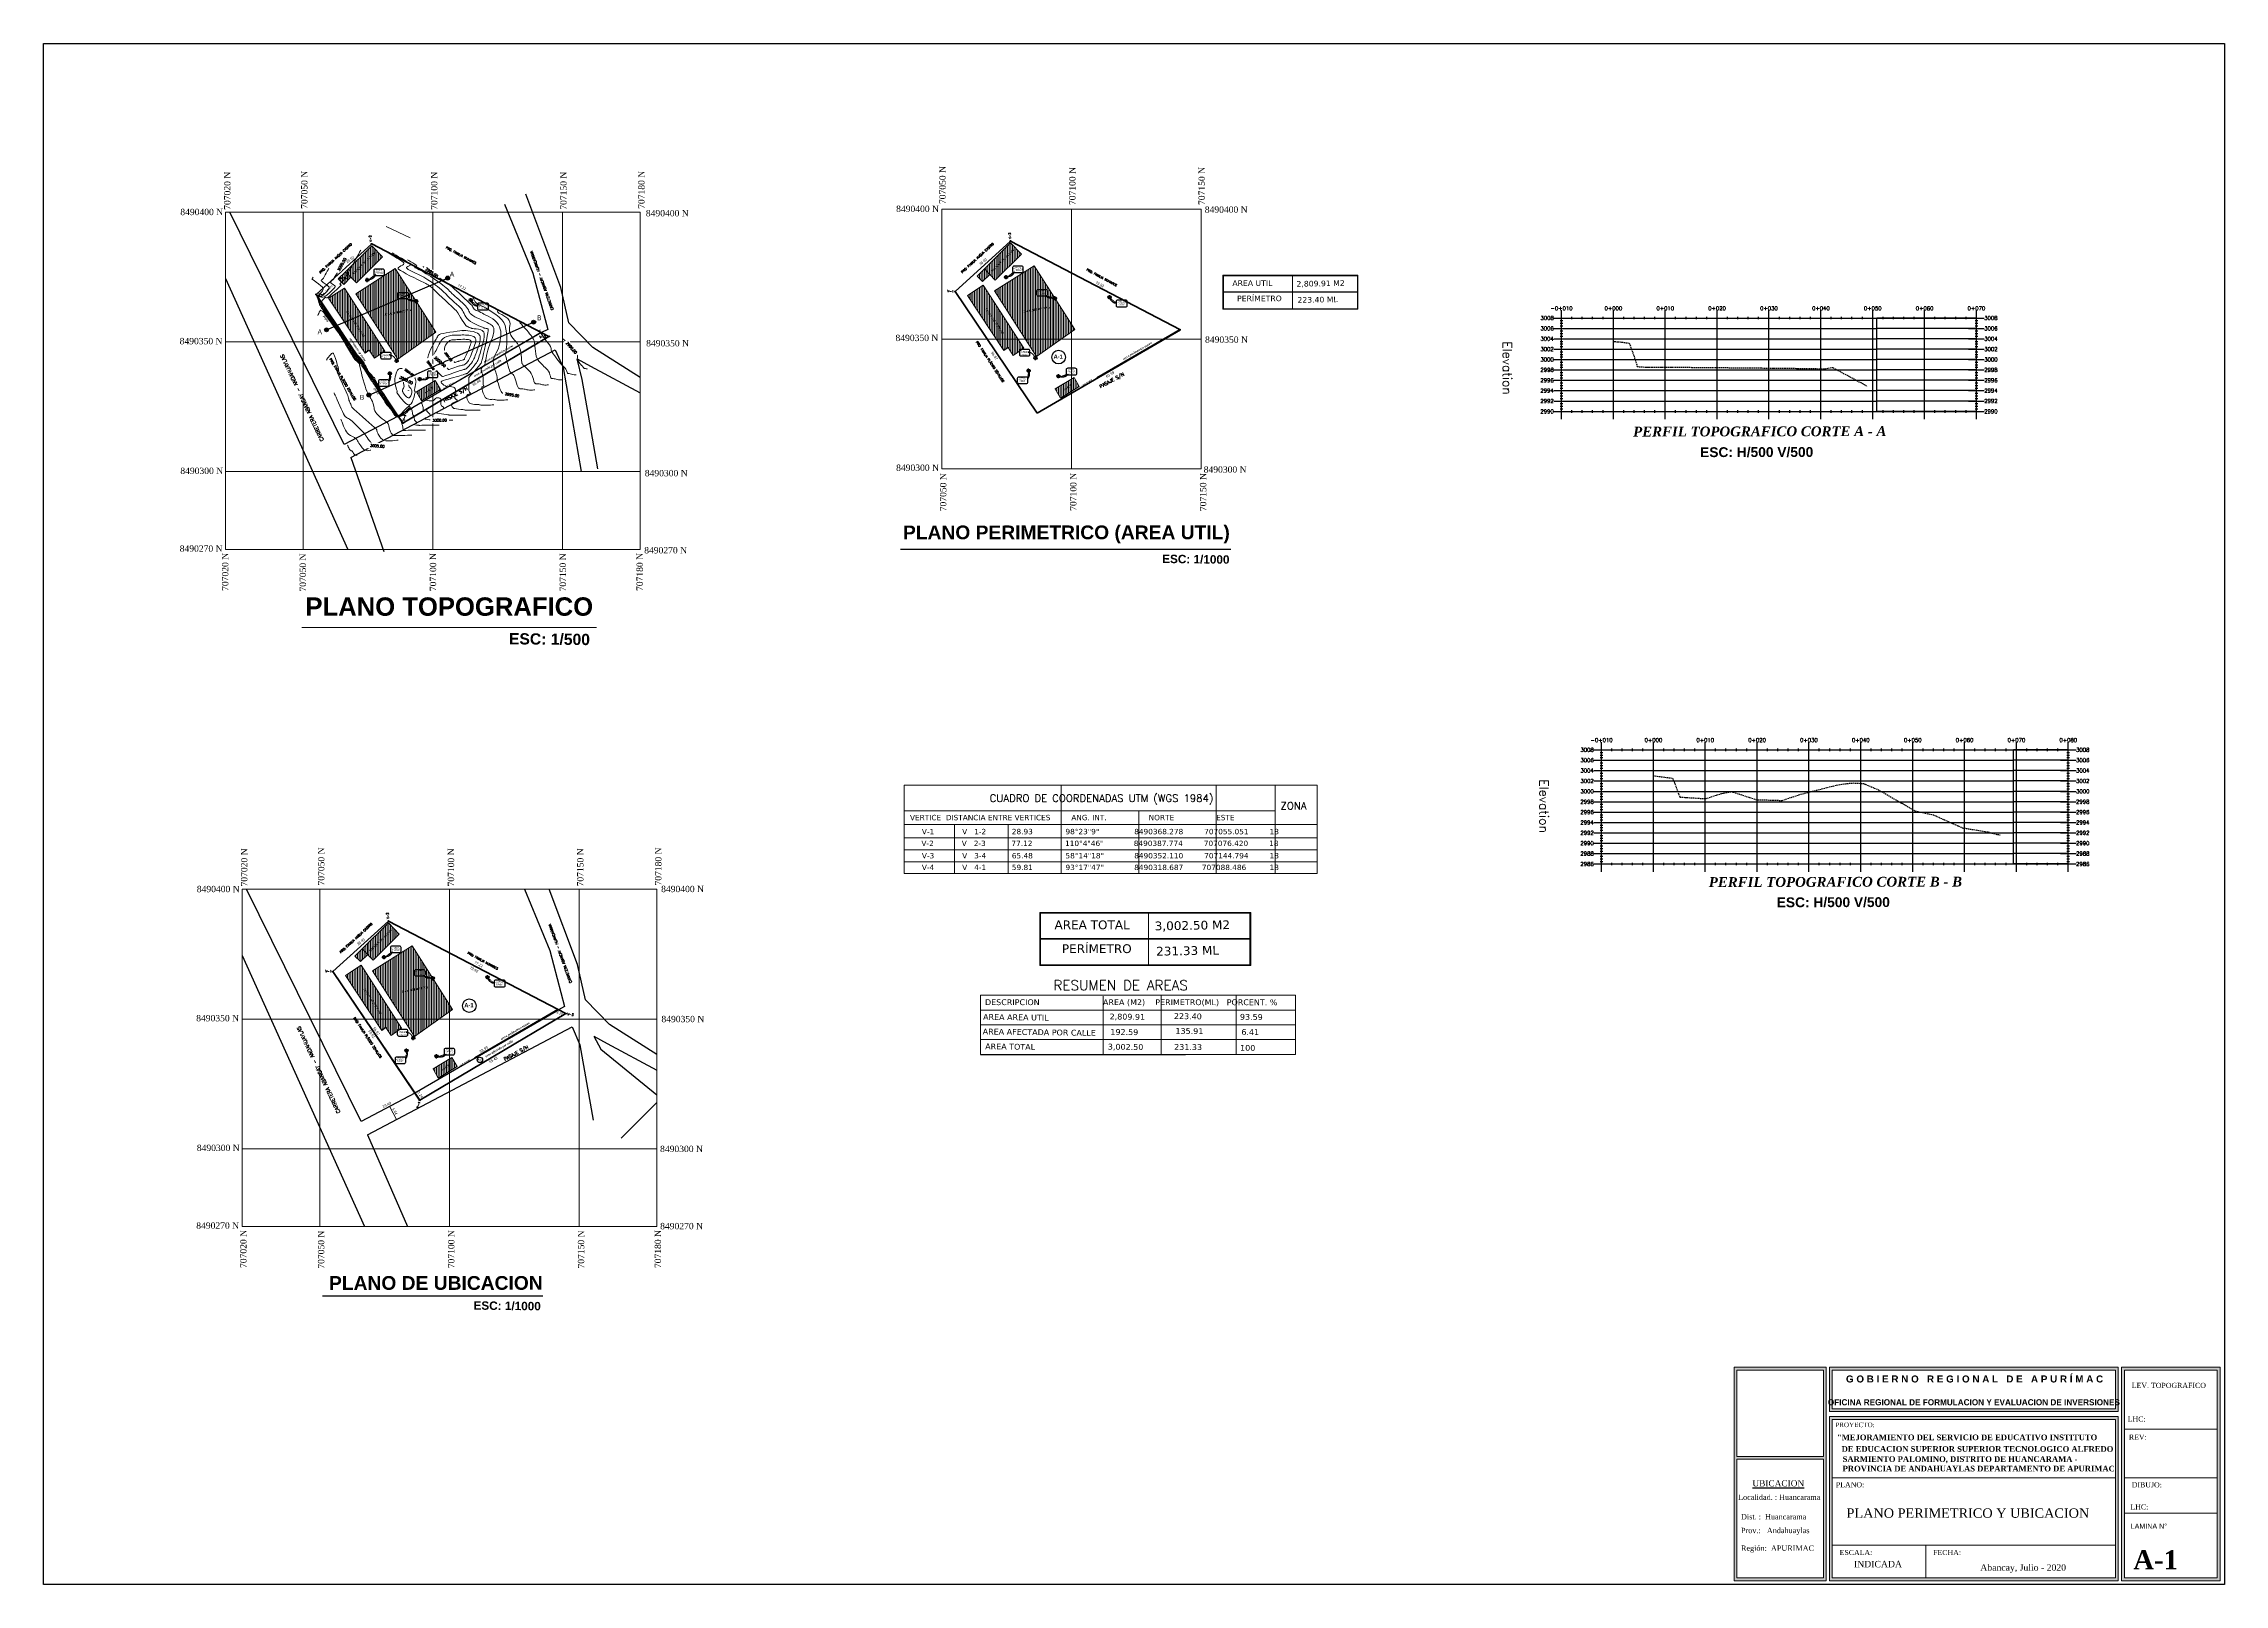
# Model space of a CAD drawing. Header units: metres. Extents: x 699753 to 708012, y 8489657 to 8490746.
# Drawn here: x 700832 to 701673, y 8489803 to 8490397 of the extents above; entities that cross this region are included whole.
import ezdxf
from ezdxf.enums import TextEntityAlignment as Align

# ---------------------------------------------------------------- set-up
doc = ezdxf.new("R2010")
doc.units = ezdxf.units.M
doc.linetypes.add('DASHED', pattern=[0.75, 0.5, -0.25])
for name, color, linetype in [('$AUDIT-BAD-LAYER', 7, 'Continuous'), ('C-ANNO-MATC-TEXT', 150, 'Continuous'), ('C-HYDR-CTCH-HDPT', 2, 'Continuous'), ('C-PROP-BRNG', 92, 'Continuous'), ('C-PROP-TEXT', 92, 'Continuous'), ('C-ROAD-PROF', 1, 'DASHED'), ('C-ROAD-PROF-GRID-GEOM', 5, 'Continuous'), ('C-ROAD-PROF-GRID-MAJR', 8, 'Continuous'), ('C-ROAD-PROF-TEXT', 11, 'Continuous'), ('C-ROAD-PROF-TITL', 11, 'Continuous'), ('C-ROAD-PROF-TTLB', 5, 'Continuous'), ('C-ROAD-SECT-DIAG', 212, 'Continuous'), ('C-ROAD-TEXT', 11, 'Continuous'), ('C-SSWR-PIPE-PATT', 7, 'Continuous'), ('C-STRM-STRC', 170, 'Continuous'), ('C-TOPO', 7, 'Continuous'), ('C-TOPO-MAJR', 9, 'Continuous'), ('CALLES', 7, 'Continuous'), ('graf-02', 4, 'Continuous'), ('TEXTOS Numer', 41, 'Continuous'), ('V-SITE-VEGE', 80, 'Continuous')]:
    doc.layers.add(name, color=color, linetype=linetype)
for name, color, linetype, lineweight in [('0_Pen_No__1', 7, 'Continuous', 13), ('1-blanco', 7, 'Continuous', 25), ('2D Drafting - General_Pen_No__1', 7, 'Continuous', 13), ('A-ACOTACION', 7, 'Continuous', 9), ('auxiliar', 1, 'Continuous', 9), ('BLOQUES', 7, 'Continuous', 60), ('COTAS', 40, 'Continuous', 5), ('detalles', 84, 'Continuous', 25), ('PLUMA 02', 51, 'Continuous', 20), ('TEXTO', 152, 'Continuous', 0), ('Texto_Pen_No__21', 7, 'Continuous', 35), ('V-INTEREG', 5, 'Continuous', 5)]:
    doc.layers.add(name, color=color, linetype=linetype, lineweight=lineweight)
doc.layers.add('2D Drafting - General_Pen_No__102', color=7, linetype='Continuous', lineweight=13, true_color=0xcccccc)
doc.styles.add('ARIAL', font='arial.ttf')
doc.styles.add('CALLES', font='verdana.ttf', dxfattribs={"height": 3})
doc.styles.add('COTAS', font='arial.ttf')
doc.styles.add('Dutch801 XBd BT', font='dutcheb.ttf', dxfattribs={"height": 0.2})
doc.styles.add('GENERATED_STYLE_7', font='GOTHIC.TTF')
doc.styles.add('L120', font='times.ttf', dxfattribs={"height": 3})
doc.styles.add('MtXpl_Palatino_Linot', font='')
doc.styles.add('MtXpl_Verdana', font='')
doc.styles.add('ROMANT', font='romant.shx')
doc.styles.get("Standard").update_dxf_attribs({"font": 'simplex.shx'})
doc.styles.get('MtXpl_Palatino_Linot').set_extended_font_data('Palatino Linotype', italic=True, bold=True)
doc.styles.get('MtXpl_Verdana').set_extended_font_data('Verdana', bold=True)
pattern_1 = [(90, (-6116.1554, 124.0174), (-0.635, 0), [])]
pattern_2 = [(90, (-6109.7121, -137.05354), (-0.635, 0), [])]
pattern_3 = [(90, (-5869.80457, 125.1143), (-0.635, 0), [])]

# ---------------------------------------------------------------- blocks, each defined once
blk = doc.blocks.new('bm')
for p, q in [((-0.13, 0), (0.13, 0)), ((0, -0.13), (0, 0.13))]:
    blk.add_line(p, q)
at = {"const_width": 0.1}
for points in [[(-0.05, 0, 0.414214), (0, -0.05, 1)], [(0.05, 0, 0.414214), (0, 0.05, 1)]]:
    blk.add_lwpolyline(points, format="xyb", dxfattribs=at)
blk.add_circle((0, 0), 0.1)
blk = doc.blocks.new('_Dot')
at = {"layer": 'graf-02', "color": 0, "lineweight": -2}
blk.add_line((-0.5, 0), (-1, 0), dxfattribs=at)
at = {"layer": 'graf-02', "color": 0, "const_width": 0.5}
blk.add_lwpolyline([(-0.25, 0, 1), (0.25, 0, 1)], format="xyb", close=True, dxfattribs=at)

msp = doc.modelspace()

# ---------------------------------------------------------------- hatches: boundary and pattern name
at = {"layer": '2D Drafting - General_Pen_No__102', "linetype": 'Continuous'}
h = msp.add_hatch(color=256, dxfattribs=at)
h.paths.add_polyline_path([(701484.15, 8489804.07), (701519.65, 8489804.07), (701519.65, 8489886.36), (701484.15, 8489886.36)])
h.paths.add_polyline_path([(701518.58, 8489805.15), (701485.24, 8489805.15), (701485.24, 8489850.94), (701518.58, 8489850.94)], flags=16)
h.paths.add_polyline_path([(701485.24, 8489851.93), (701485.24, 8489885.29), (701518.58, 8489885.29), (701518.58, 8489851.93)], flags=16)
h = msp.add_hatch(color=256, dxfattribs=at)
h.paths.add_polyline_path([(701520.92, 8489886.36), (701520.92, 8489869.27), (701632.33, 8489869.27), (701632.33, 8489886.36)])
h.paths.add_polyline_path([(701522, 8489870.35), (701522, 8489885.29), (701631.25, 8489885.29), (701631.25, 8489870.35)], flags=16)
h = msp.add_hatch(color=256, dxfattribs=at)
h.paths.add_polyline_path([(701633.59, 8489886.36), (701633.59, 8489804.07), (701671.57, 8489804.07), (701671.57, 8489886.36)])
h.paths.add_polyline_path([(701634.67, 8489805.15), (701634.67, 8489885.29), (701670.49, 8489885.29), (701670.49, 8489805.15)], flags=16)
h = msp.add_hatch(color=256, dxfattribs=at)
h.paths.add_polyline_path([(701520.92, 8489804.07), (701632.33, 8489804.07), (701632.33, 8489867.37), (701520.92, 8489867.37)])
h.paths.add_polyline_path([(701522, 8489805.15), (701522, 8489866.3), (701631.25, 8489866.3), (701631.25, 8489805.15)], flags=16)
at = {"layer": 'BLOQUES', "lineweight": 0}
h = msp.add_hatch(dxfattribs=at)
h.set_pattern_fill('ANSI31', color=256, scale=0.2, angle=45)
h.set_pattern_definition(pattern_3)
h.paths.add_polyline_path([(701198.95, 8490301.38), (701215.12, 8490276.09), (701229.86, 8490286.49), (701214.21, 8490311.04)])
h.paths.add_polyline_path([(701209.45, 8490292.47), (701220.69, 8490294.52), (701220.45, 8490295.82), (701209.21, 8490293.78)], flags=24)
h.paths.add_polyline_path([(701203.24, 8490285.08), (701196.36, 8490295.32), (701194.95, 8490294.37), (701201.83, 8490284.13)], flags=24)
h.paths.add_polyline_path([(701198.32, 8490308.01), (701207.27, 8490316.89), (701206.07, 8490318.09), (701197.12, 8490309.22)], flags=24)
h = msp.add_hatch(dxfattribs=at)
h.set_pattern_fill('ANSI31', color=256, scale=0.2, angle=45)
h.set_pattern_definition(pattern_3)
h.paths.add_polyline_path([(701209.31, 8490315.55), (701199.21, 8490305.52), (701195.05, 8490309.83), (701205.15, 8490319.85)])
h.paths.add_polyline_path([(701198.32, 8490308.01), (701207.27, 8490316.89), (701206.07, 8490318.09), (701197.12, 8490309.22)], flags=24)
h = msp.add_hatch(dxfattribs=at)
h.set_pattern_fill('ANSI31', color=256, scale=0.2, angle=45)
h.set_pattern_definition(pattern_3)
h.paths.add_polyline_path([(701197.12, 8490307.69), (701194.3, 8490304.92), (701192.21, 8490307.05), (701195.05, 8490309.83)])
h = msp.add_hatch(dxfattribs=at)
h.set_pattern_fill('ANSI31', color=256, scale=0.2, angle=45)
h.set_pattern_definition(pattern_3)
h.paths.add_polyline_path([(701210.21, 8490279.26), (701206.19, 8490276.48), (701204.16, 8490279.54), (701202.56, 8490278.43), (701188.5, 8490299.58), (701194.62, 8490303.53)])
h.paths.add_polyline_path([(701209.45, 8490292.47), (701220.69, 8490294.52), (701220.45, 8490295.82), (701209.21, 8490293.78)], flags=24)
h.paths.add_polyline_path([(701203.24, 8490285.08), (701196.36, 8490295.32), (701194.95, 8490294.37), (701201.83, 8490284.13)], flags=24)
h = msp.add_hatch(dxfattribs=at)
h.set_pattern_fill('ANSI31', color=256, scale=0.2, angle=45)
h.set_pattern_definition(pattern_3)
h.paths.add_polyline_path([(701231.62, 8490264.45), (701229.63, 8490267.96), (701222.34, 8490263.53), (701224.33, 8490260.02)])
h.paths.add_polyline_path([(701225.59, 8490262.46), (701229.04, 8490264.6), (701228.35, 8490265.73), (701224.89, 8490263.59)], flags=24)
h = msp.add_hatch(dxfattribs=at)
h.set_pattern_fill('ANSI31', color=256, scale=0.2, angle=45)
h.set_pattern_definition(pattern_2)
h.paths.add_polyline_path([(700959.04, 8490039.21), (700975.21, 8490013.92), (700989.95, 8490024.32), (700974.3, 8490048.87)])
h.paths.add_polyline_path([(700969.54, 8490030.3), (700980.79, 8490032.35), (700980.55, 8490033.66), (700969.3, 8490031.61)], flags=24)
h.paths.add_polyline_path([(700963.33, 8490022.91), (700956.46, 8490033.15), (700955.04, 8490032.2), (700961.92, 8490021.96)], flags=9)
h.paths.add_polyline_path([(700958.41, 8490045.84), (700967.37, 8490054.72), (700966.17, 8490055.93), (700957.21, 8490047.05)], flags=9)
h = msp.add_hatch(dxfattribs=at)
h.set_pattern_fill('ANSI31', color=256, scale=0.2, angle=45)
h.set_pattern_definition(pattern_2)
h.paths.add_polyline_path([(700969.4, 8490053.38), (700959.3, 8490043.36), (700955.14, 8490047.66), (700965.24, 8490057.68)])
h.paths.add_polyline_path([(700958.41, 8490045.84), (700967.37, 8490054.72), (700966.17, 8490055.93), (700957.21, 8490047.05)], flags=24)
h = msp.add_hatch(dxfattribs=at)
h.set_pattern_fill('ANSI31', color=256, scale=0.2, angle=45)
h.set_pattern_definition(pattern_2)
h.paths.add_polyline_path([(700957.21, 8490045.52), (700954.4, 8490042.75), (700952.31, 8490044.88), (700955.14, 8490047.66)])
h = msp.add_hatch(dxfattribs=at)
h.set_pattern_fill('ANSI31', color=256, scale=0.2, angle=45)
h.set_pattern_definition(pattern_2)
h.paths.add_polyline_path([(700970.31, 8490017.1), (700966.28, 8490014.32), (700964.25, 8490017.37), (700962.65, 8490016.27), (700948.59, 8490037.42), (700954.71, 8490041.36)])
h.paths.add_polyline_path([(700969.54, 8490030.3), (700980.79, 8490032.35), (700980.55, 8490033.66), (700969.3, 8490031.61)], flags=9)
h.paths.add_polyline_path([(700963.33, 8490022.91), (700956.46, 8490033.15), (700955.04, 8490032.2), (700961.92, 8490021.96)], flags=24)
h = msp.add_hatch(dxfattribs=at)
h.set_pattern_fill('ANSI31', color=256, scale=0.2, angle=45)
h.set_pattern_definition(pattern_2)
h.paths.add_polyline_path([(700991.71, 8490002.28), (700989.72, 8490005.79), (700982.43, 8490001.37), (700984.43, 8489997.85)])
h.paths.add_polyline_path([(700985.68, 8490000.29), (700989.14, 8490002.44), (700988.44, 8490003.56), (700984.98, 8490001.42)], flags=24)
at = {"layer": 'V-INTEREG', "lineweight": 0}
h = msp.add_hatch(dxfattribs=at)
h.set_pattern_fill('ANSI31', color=8, scale=0.027191, angle=-193.68898, style=0)
h.set_pattern_definition([(211.311025, (700958.4820914, 8490301.949745), (0.0017663499, -0.0029038762), [])])
edge = h.paths.add_edge_path()
edge.add_line((700960.29, 8490307.64), (700960, 8490307.29))
edge.add_line((700960, 8490307.29), (700959.89, 8490307.52))
edge.add_arc((700957.64, 8490308.05), 2.31, 273.12699, 346.69952, ccw=False)
edge.add_arc((700957.67, 8490308.49), 2.76, 272.00472, 341.98112)
h.paths.add_polyline_path([(700957.82, 8490305.81), (700957.77, 8490305.74), (700957.85, 8490305.68), (700957.57, 8490305.71)])
h = msp.add_hatch(dxfattribs=at)
h.set_pattern_fill('ANSI31', color=8, scale=0.027191, angle=-193.68898, style=0)
h.set_pattern_definition([(211.311025, (701204.8329257, 8490303.046659), (0.0017663499, -0.0029038762), [])])
edge = h.paths.add_edge_path()
edge.add_line((701206.64, 8490308.74), (701206.35, 8490308.39))
edge.add_line((701206.35, 8490308.39), (701206.24, 8490308.61))
edge.add_arc((701203.99, 8490309.15), 2.31, 273.12699, 346.69952, ccw=False)
edge.add_arc((701204.02, 8490309.59), 2.76, 272.00472, 341.98112)
h.paths.add_polyline_path([(701204.18, 8490306.91), (701204.12, 8490306.84), (701204.2, 8490306.77), (701203.92, 8490306.81)])
h = msp.add_hatch(dxfattribs=at)
h.set_pattern_fill('ANSI31', color=8, scale=0.027191, angle=-212.68319, style=0)
h.set_pattern_definition([(192.31681, (701222.3950198, 8490294.8381528), (0.0007250424, -0.003320663), [])])
edge = h.paths.add_edge_path()
edge.add_line((701218.51, 8490299.63), (701218.9, 8490299.39))
edge.add_line((701218.9, 8490299.39), (701218.93, 8490299.64))
edge.add_arc((701220.89, 8490300.88), 2.31, 212.2947, 285.86723)
edge.add_arc((701220.71, 8490301.29), 2.76, 217.0131, 286.98949, ccw=False)
h.paths.add_polyline_path([(701221.44, 8490298.71), (701221.52, 8490298.65), (701221.46, 8490298.57), (701221.71, 8490298.69)])
h = msp.add_hatch(dxfattribs=at)
h.set_pattern_fill('ANSI31', color=8, scale=0.027191, angle=-73.51656, style=0)
h.set_pattern_definition([(331.483444, (701247.991164, 8490304.427524), (0.0016226757, 0.0029865386), [])])
edge = h.paths.add_edge_path()
edge.add_line((701245.81, 8490296.57), (701245.4, 8490296.78))
edge.add_line((701245.4, 8490296.78), (701245.6, 8490296.94))
edge.add_arc((701245.63, 8490299.25), 2.31, 195.74226, 269.31479, ccw=False)
edge.add_arc((701246.07, 8490299.32), 2.76, 194.62, 264.59639)
h.paths.add_polyline_path([(701243.49, 8490298.58), (701243.4, 8490298.62), (701243.36, 8490298.53), (701243.33, 8490298.81)])
h = msp.add_hatch(dxfattribs=at)
h.set_pattern_fill('ANSI31', color=8, scale=0.027191, angle=-212.68319, style=0)
h.set_pattern_definition([(192.31681, (700976.0441854, 8490293.741239), (0.0007250424, -0.003320663), [])])
edge = h.paths.add_edge_path()
edge.add_line((700972.16, 8490298.53), (700972.55, 8490298.3))
edge.add_line((700972.55, 8490298.3), (700972.58, 8490298.55))
edge.add_arc((700974.53, 8490299.78), 2.31, 212.2947, 285.86723)
edge.add_arc((700974.36, 8490300.19), 2.76, 217.0131, 286.98949, ccw=False)
h.paths.add_polyline_path([(700975.09, 8490297.61), (700975.17, 8490297.56), (700975.11, 8490297.47), (700975.36, 8490297.59)])
h = msp.add_hatch(dxfattribs=at)
h.set_pattern_fill('ANSI31', color=8, scale=0.027191, angle=-73.51656, style=0)
h.set_pattern_definition([(331.483444, (701001.6403297, 8490303.33061), (0.0016226757, 0.0029865386), [])])
edge = h.paths.add_edge_path()
edge.add_line((700999.46, 8490295.48), (700999.05, 8490295.68))
edge.add_line((700999.05, 8490295.68), (700999.25, 8490295.84))
edge.add_arc((700999.28, 8490298.15), 2.31, 195.74226, 269.31479, ccw=False)
edge.add_arc((700999.72, 8490298.22), 2.76, 194.62, 264.59639)
h.paths.add_polyline_path([(700997.14, 8490297.49), (700997.05, 8490297.52), (700997.01, 8490297.43), (700996.98, 8490297.71)])
h = msp.add_hatch(dxfattribs=at)
h.set_pattern_fill('ANSI31', color=8, scale=0.027191, angle=-156.38919, style=0)
h.set_pattern_definition([(248.61081, (700971.6487163, 8490272.517198), (0.0031647951, -0.0012395809), [])])
edge = h.paths.add_edge_path()
edge.add_line((700965.51, 8490276.79), (700965.92, 8490276.59))
edge.add_line((700965.92, 8490276.59), (700965.73, 8490276.43))
edge.add_arc((700965.79, 8490274.12), 2.31, 17.83878, 91.41131, ccw=False)
edge.add_arc((700965.35, 8490274.03), 2.76, 16.71651, 86.69291)
h.paths.add_polyline_path([(700967.9, 8490274.86), (700967.99, 8490274.83), (700968.03, 8490274.92), (700968.06, 8490274.64)])
h = msp.add_hatch(dxfattribs=at)
h.set_pattern_fill('ANSI31', color=8, scale=0.027191, angle=-156.38919, style=0)
h.set_pattern_definition([(248.61081, (701217.9995506, 8490273.614112), (0.0031647951, -0.0012395809), [])])
edge = h.paths.add_edge_path()
edge.add_line((701211.86, 8490277.88), (701212.27, 8490277.69))
edge.add_line((701212.27, 8490277.69), (701212.08, 8490277.53))
edge.add_arc((701212.14, 8490275.22), 2.31, 17.83878, 91.41131, ccw=False)
edge.add_arc((701211.7, 8490275.13), 2.76, 16.71651, 86.69291)
h.paths.add_polyline_path([(701214.25, 8490275.96), (701214.34, 8490275.92), (701214.38, 8490276.02), (701214.41, 8490275.74)])
h = msp.add_hatch(dxfattribs=at)
h.set_pattern_fill('ANSI31', color=8, scale=0.027191, angle=-113.90462, style=0)
h.set_pattern_definition([(291.095383, (700969.443158, 8490270.7879203), (0.00317111, 0.001223336), [])])
edge = h.paths.add_edge_path()
edge.add_line((700965.3, 8490266.22), (700965.48, 8490266.64))
edge.add_line((700965.48, 8490266.64), (700965.22, 8490266.63))
edge.add_arc((700963.7, 8490268.37), 2.31, 311.07327, 384.6458)
edge.add_arc((700963.32, 8490268.14), 2.76, 315.79167, 385.76806, ccw=False)
h.paths.add_polyline_path([(700965.77, 8490269.25), (700965.81, 8490269.34), (700965.9, 8490269.3), (700965.74, 8490269.53)])
h = msp.add_hatch(dxfattribs=at)
h.set_pattern_fill('ANSI31', color=8, scale=0.027191, angle=-212.68319, style=0)
h.set_pattern_definition([(192.31681, (700977.2537585, 8490263.304645), (0.0007250424, -0.003320663), [])])
edge = h.paths.add_edge_path()
edge.add_line((700981.02, 8490268.1), (700980.63, 8490267.86))
edge.add_line((700980.63, 8490267.86), (700980.6, 8490268.11))
edge.add_arc((700978.64, 8490269.35), 2.31, 254.13277, 327.7053, ccw=False)
edge.add_arc((700978.82, 8490269.76), 2.76, 253.01051, 322.9869)
h.paths.add_polyline_path([(700978.09, 8490267.17), (700978.01, 8490267.12), (700978.07, 8490267.03), (700977.82, 8490267.16)])
h = msp.add_hatch(dxfattribs=at)
h.set_pattern_fill('ANSI31', color=8, scale=0.027191, angle=-113.90462, style=0)
h.set_pattern_definition([(291.095383, (701215.7939924, 8490271.8848342), (0.00317111, 0.001223336), [])])
edge = h.paths.add_edge_path()
edge.add_line((701211.65, 8490267.31), (701211.83, 8490267.74))
edge.add_line((701211.83, 8490267.74), (701211.57, 8490267.73))
edge.add_arc((701210.05, 8490269.47), 2.31, 311.07327, 384.6458)
edge.add_arc((701209.67, 8490269.24), 2.76, 315.79167, 385.76806, ccw=False)
h.paths.add_polyline_path([(701212.12, 8490270.35), (701212.16, 8490270.44), (701212.25, 8490270.4), (701212.09, 8490270.62)])
h = msp.add_hatch(dxfattribs=at)
h.set_pattern_fill('ANSI31', color=8, scale=0.027191, angle=-212.68319, style=0)
h.set_pattern_definition([(192.31681, (701223.604593, 8490264.401559), (0.0007250424, -0.003320663), [])])
edge = h.paths.add_edge_path()
edge.add_line((701227.37, 8490269.19), (701226.98, 8490268.96))
edge.add_line((701226.98, 8490268.96), (701226.95, 8490269.21))
edge.add_arc((701225, 8490270.44), 2.31, 254.13277, 327.7053, ccw=False)
edge.add_arc((701225.17, 8490270.85), 2.76, 253.01051, 322.9869)
h.paths.add_polyline_path([(701224.44, 8490268.27), (701224.36, 8490268.22), (701224.42, 8490268.13), (701224.17, 8490268.26)])
h = msp.add_hatch(dxfattribs=at)
h.set_pattern_fill('ANSI31', color=8, scale=0.027191, angle=-193.68898, style=0)
h.set_pattern_definition([(211.311025, (700964.925416, 8490040.8788034), (0.0017663499, -0.0029038762), [])])
edge = h.paths.add_edge_path()
edge.add_line((700966.74, 8490046.57), (700966.44, 8490046.22))
edge.add_line((700966.44, 8490046.22), (700966.34, 8490046.45))
edge.add_arc((700964.09, 8490046.98), 2.31, 273.12699, 346.69952, ccw=False)
edge.add_arc((700964.12, 8490047.42), 2.76, 272.00472, 341.98112)
h.paths.add_polyline_path([(700964.27, 8490044.74), (700964.21, 8490044.67), (700964.29, 8490044.61), (700964.02, 8490044.64)])
h = msp.add_hatch(dxfattribs=at)
h.set_pattern_fill('ANSI31', color=8, scale=0.027191, angle=-212.68319, style=0)
h.set_pattern_definition([(192.31681, (700982.48751, 8490032.6702972), (0.0007250424, -0.003320663), [])])
edge = h.paths.add_edge_path()
edge.add_line((700978.6, 8490037.46), (700979, 8490037.22))
edge.add_line((700979, 8490037.22), (700979.02, 8490037.48))
edge.add_arc((700980.98, 8490038.71), 2.31, 212.2947, 285.86723)
edge.add_arc((700980.8, 8490039.12), 2.76, 217.0131, 286.98949, ccw=False)
h.paths.add_polyline_path([(700981.53, 8490036.54), (700981.61, 8490036.49), (700981.56, 8490036.4), (700981.8, 8490036.52)])
h = msp.add_hatch(dxfattribs=at)
h.set_pattern_fill('ANSI31', color=8, scale=0.027191, angle=-73.51656, style=0)
h.set_pattern_definition([(331.483444, (701008.0836543, 8490042.2596684), (0.0016226757, 0.0029865386), [])])
edge = h.paths.add_edge_path()
edge.add_line((701005.9, 8490034.4), (701005.49, 8490034.61))
edge.add_line((701005.49, 8490034.61), (701005.69, 8490034.77))
edge.add_arc((701005.72, 8490037.08), 2.31, 195.74226, 269.31479, ccw=False)
edge.add_arc((701006.16, 8490037.15), 2.76, 194.62, 264.59639)
h.paths.add_polyline_path([(701003.58, 8490036.41), (701003.5, 8490036.45), (701003.45, 8490036.36), (701003.43, 8490036.64)])
h = msp.add_hatch(dxfattribs=at)
h.set_pattern_fill('ANSI31', color=8, scale=0.027191, angle=-156.38919, style=0)
h.set_pattern_definition([(248.61081, (700978.092041, 8490011.4462565), (0.0031647951, -0.0012395809), [])])
edge = h.paths.add_edge_path()
edge.add_line((700971.95, 8490015.72), (700972.37, 8490015.52))
edge.add_line((700972.37, 8490015.52), (700972.17, 8490015.36))
edge.add_arc((700972.23, 8490013.05), 2.31, 17.83878, 91.41131, ccw=False)
edge.add_arc((700971.79, 8490012.96), 2.76, 16.71651, 86.69291)
h.paths.add_polyline_path([(700974.34, 8490013.79), (700974.43, 8490013.76), (700974.47, 8490013.85), (700974.51, 8490013.57)])
h = msp.add_hatch(dxfattribs=at)
h.set_pattern_fill('ANSI31', color=8, scale=0.027191, angle=-113.90462, style=0)
h.set_pattern_definition([(291.095383, (700975.8864827, 8490009.7169786), (0.00317111, 0.001223336), [])])
edge = h.paths.add_edge_path()
edge.add_line((700971.74, 8490005.15), (700971.92, 8490005.57))
edge.add_line((700971.92, 8490005.57), (700971.67, 8490005.56))
edge.add_arc((700970.15, 8490007.3), 2.31, 311.07327, 384.6458)
edge.add_arc((700969.77, 8490007.07), 2.76, 315.79167, 385.76806, ccw=False)
h.paths.add_polyline_path([(700972.21, 8490008.18), (700972.25, 8490008.27), (700972.34, 8490008.23), (700972.18, 8490008.45)])
h = msp.add_hatch(dxfattribs=at)
h.set_pattern_fill('ANSI31', color=8, scale=0.027191, angle=-212.68319, style=0)
h.set_pattern_definition([(192.31681, (700983.697083, 8490002.2337035), (0.0007250424, -0.003320663), [])])
edge = h.paths.add_edge_path()
edge.add_line((700987.46, 8490007.03), (700987.07, 8490006.79))
edge.add_line((700987.07, 8490006.79), (700987.04, 8490007.04))
edge.add_arc((700985.09, 8490008.28), 2.31, 254.13277, 327.7053, ccw=False)
edge.add_arc((700985.26, 8490008.69), 2.76, 253.01051, 322.9869)
h.paths.add_polyline_path([(700984.53, 8490006.1), (700984.46, 8490006.05), (700984.51, 8490005.96), (700984.26, 8490006.09)])

# ---------------------------------------------------------------- linework, layer by layer
for p, q in [((700957.81, 8490278.44), (700956.21, 8490277.34)), ((701204.16, 8490279.54), (701202.56, 8490278.43)), ((700964.25, 8490017.37), (700962.65, 8490016.27))]:
    msp.add_line(p, q)
at = {"flags": 128}
for points in [[(701009.94, 8490334.75), (701020.95, 8490308.18), (701026.7, 8490286.5), (701024.29, 8490285.3)], [(701062.33, 8490267.98), (701044.06, 8490279.58), (701034.79, 8490289.1), (701031.66, 8490302.67), (701018.22, 8490338.63)], [(700969, 8490253.08), (700948.2, 8490242.17), (700904.08, 8490331.71)], [(700902.33, 8490306.16), (700949.58, 8490201.71)], [(700950.68, 8490237.07), (701029.56, 8490278.67), (701032.55, 8490271.82), (701039.59, 8490231.71)], [(701037.94, 8490275.17), (701043.07, 8490272.3), (701062.33, 8490262.01)], [(700950.68, 8490237.07), (700963.41, 8490200.88)], [(700975.44, 8489992.01), (700954.65, 8489981.1), (700910.52, 8490070.64)], [(701017.64, 8490070.64), (701027.4, 8490047.11), (701033.14, 8490025.42), (701030.73, 8490024.22)], [(701068.77, 8490006.91), (701050.5, 8490018.5), (701041.24, 8490028.03), (701038.1, 8490041.6), (701027.25, 8490070.64)], [(700908.77, 8490045.09), (700956.02, 8489940.64)], [(700957.12, 8489976), (701036.01, 8490017.6), (701039, 8490010.75), (701044.1, 8489981.65)], [(701044.39, 8490014.09), (701047.1, 8490009.06), (701068.77, 8489991.41)], [(701044.39, 8490014.09), (701049.51, 8490011.23), (701068.77, 8490000.93)], [(701068.77, 8489988.39), (701054.93, 8489974.74)], [(700957.12, 8489976), (700972.54, 8489940.64)]]:
    msp.add_lwpolyline(points, dxfattribs=at)
for centre, radius in [((701223.66, 8490275.82), 2.62), ((700996.4, 8490025.76), 2.62), ((701000.46, 8490004.88), 1.05)]:
    msp.add_circle(centre, radius)
at = {"lineweight": 40}
for points in [[(701024.78, 8490283.46), (701024.86, 8490283.32), (701025.25, 8490283.64)], [(700970.35, 8490251.75), (700970.44, 8490251.61), (700969.96, 8490251.43)]]:
    msp.add_solid(points, dxfattribs=at)
at = {"layer": '0_Pen_No__1', "linetype": 'Continuous'}
for p, q in [((701634.67, 8489862.5, -2102.68), (701670.49, 8489862.5, -2102.68)), ((701631.25, 8489843.76, -2102.68), (701522, 8489843.76, -2102.68)), ((701634.67, 8489843.76, -2102.68), (701670.49, 8489843.76, -2102.68)), ((701634.67, 8489830.16, -2102.68), (701670.49, 8489830.16, -2102.68)), ((701521.99, 8489817.81, -2102.68), (701631.25, 8489817.81, -2102.68)), ((701558.06, 8489817.81, -2102.68), (701558.06, 8489805.15, -2102.68))]:
    msp.add_line(p, q, dxfattribs=at)
at = {"layer": '0_Pen_No__1', "linetype": 'Continuous', "elevation": -2102.68, "flags": 128}
for points in [[(701484.15, 8489804.07), (701519.65, 8489804.07), (701519.65, 8489886.36), (701484.15, 8489886.36)], [(701485.24, 8489885.29), (701518.58, 8489885.29), (701518.58, 8489851.93), (701485.24, 8489851.93)], [(701520.92, 8489869.27), (701632.33, 8489869.27), (701632.33, 8489886.36), (701520.92, 8489886.36)], [(701522, 8489870.35), (701631.25, 8489870.35), (701631.25, 8489885.29), (701522, 8489885.29)], [(701633.59, 8489804.07), (701671.57, 8489804.07), (701671.57, 8489886.36), (701633.59, 8489886.36)], [(701634.67, 8489805.15), (701670.49, 8489805.15), (701670.49, 8489885.29), (701634.67, 8489885.29)], [(701520.92, 8489867.37), (701520.92, 8489804.07), (701632.33, 8489804.07), (701632.33, 8489867.37)], [(701522, 8489866.3), (701522, 8489805.15), (701631.25, 8489805.15), (701631.25, 8489866.3)], [(701485.24, 8489805.15), (701518.58, 8489805.15), (701518.58, 8489850.94), (701485.24, 8489850.94)]]:
    msp.add_lwpolyline(points, close=True, dxfattribs=at)
at = {"layer": '1-blanco', "linetype": 'Continuous', "lineweight": 9}
for p, q in [((701287.02, 8490294.3), (701287.02, 8490307.41)), ((701287.02, 8490307.41), (701339.09, 8490307.41)), ((701287.22, 8490300.99), (701287.22, 8490307.21)), ((701287.22, 8490307.21), (701339.09, 8490307.21)), ((701313.89, 8490307.21), (701313.89, 8490294.49)), ((701338.89, 8490307.21), (701338.89, 8490300.99)), ((701339.09, 8490307.41), (701339.09, 8490294.3)), ((701339.09, 8490300.99), (701287.22, 8490300.99)), ((701287.22, 8490294.49), (701287.22, 8490300.85)), ((701287.22, 8490300.85), (701339.09, 8490300.85)), ((701338.89, 8490300.85), (701338.89, 8490294.49)), ((701339.09, 8490294.3), (701287.02, 8490294.3)), ((701339.09, 8490294.49), (701287.22, 8490294.49)), ((701216.37, 8490041.26), (701216.37, 8490061.73)), ((701216.37, 8490061.73), (701297.73, 8490061.73)), ((701216.69, 8490051.71), (701216.69, 8490061.42)), ((701216.69, 8490061.42), (701297.73, 8490061.42)), ((701258.36, 8490061.42), (701258.36, 8490041.55)), ((701297.41, 8490061.42), (701297.41, 8490051.71)), ((701297.73, 8490061.73), (701297.73, 8490041.26)), ((701297.73, 8490051.71), (701216.69, 8490051.71)), ((701216.69, 8490041.55), (701216.69, 8490051.48)), ((701216.69, 8490051.48), (701297.73, 8490051.48)), ((701297.41, 8490051.48), (701297.41, 8490041.55)), ((701297.73, 8490041.26), (701216.37, 8490041.26)), ((701297.73, 8490041.55), (701216.69, 8490041.55)), ((701193.56, 8490018.39), (701193.56, 8490029.81)), ((701193.56, 8490029.81), (701272.61, 8490029.81)), ((701193.56, 8490018.39), (701193.56, 8490029.81)), ((701193.56, 8490029.81), (701272.61, 8490029.81)), ((701230.18, 8490029.81), (701315.05, 8490029.81)), ((701230.18, 8490029.81), (701315.05, 8490029.81)), ((701263.19, 8490029.81), (701263.19, 8490018.39)), ((701263.19, 8490029.81), (701263.19, 8490018.39)), ((701292.17, 8490029.81), (701292.17, 8490018.39)), ((701292.17, 8490029.81), (701292.17, 8490018.39)), ((701193.56, 8490024.1), (701272.61, 8490024.1)), ((701193.56, 8490024.1), (701272.61, 8490024.1)), ((701230.18, 8490024.1), (701314.88, 8490024.1)), ((701230.18, 8490024.1), (701315.05, 8490024.1)), ((701240.87, 8490029.43), (701240.87, 8490018)), ((701240.87, 8490029.43), (701240.87, 8490018)), ((701193.56, 8490006.97), (701193.56, 8490018.39)), ((701193.56, 8490018.39), (701272.61, 8490018.39)), ((701193.56, 8490006.97), (701193.56, 8490018.39)), ((701193.56, 8490018.39), (701272.61, 8490018.39)), ((701230.18, 8490018.39), (701315.05, 8490018.39)), ((701230.18, 8490018.39), (701315.05, 8490018.39)), ((701240.87, 8490018), (701240.87, 8490012.68)), ((701240.87, 8490018), (701240.87, 8490012.68)), ((701240.87, 8490013.74), (701240.87, 8490006.97)), ((701240.87, 8490013.74), (701240.87, 8490006.97)), ((701263.19, 8490018.39), (701263.19, 8490012.68)), ((701263.19, 8490018.39), (701263.19, 8490012.68)), ((701292.17, 8490018.39), (701292.17, 8490012.68)), ((701292.17, 8490018.39), (701292.17, 8490012.68)), ((701193.56, 8490012.68), (701272.61, 8490012.68)), ((701193.56, 8490012.68), (701272.61, 8490012.68)), ((701193.56, 8490006.97), (701315.05, 8490006.97)), ((701193.56, 8490006.97), (701315.05, 8490006.97)), ((701230.18, 8490012.68), (701315.05, 8490012.68)), ((701230.18, 8490012.68), (701315.05, 8490012.68)), ((701230.18, 8490006.97), (701315.05, 8490006.97)), ((701230.18, 8490006.97), (701315.05, 8490006.97)), ((701240.87, 8490012.29), (701240.87, 8490006.97)), ((701240.87, 8490012.29), (701240.87, 8490006.97)), ((701263.19, 8490012.68), (701263.19, 8490006.97)), ((701263.19, 8490012.68), (701263.19, 8490006.97)), ((701292.17, 8490012.68), (701292.17, 8490006.97)), ((701292.17, 8490012.68), (701292.17, 8490006.97)), ((701292.17, 8490012.68), (701292.17, 8490006.97)), ((701292.17, 8490012.68), (701292.17, 8490006.97))]:
    msp.add_line(p, q, dxfattribs=at)
at = {"layer": '1-blanco', "linetype": 'Continuous', "lineweight": 5}
for p, q in [((701164.15, 8490110.77), (701224.59, 8490110.77)), ((701164.15, 8490110.77), (701164.15, 8490095.65)), ((701224.59, 8490110.77), (701224.59, 8490091.09)), ((701284.48, 8490110.77), (701323.42, 8490110.77)), ((701284.48, 8490110.77), (701284.48, 8490091.09)), ((701307.22, 8490110.77), (701307.22, 8490100.95)), ((701164.15, 8490100.95), (701224.59, 8490100.95)), ((701284.48, 8490100.95), (701307.22, 8490100.95)), ((701307.22, 8490100.95), (701307.22, 8490095.65)), ((701307.22, 8490100.95), (701307.22, 8490095.65)), ((701164.15, 8490095.65), (701284.48, 8490095.65)), ((701164.15, 8490081.23), (701164.15, 8490095.65)), ((701164.15, 8490076.71), (701164.15, 8490095.65)), ((701164.15, 8490085.83), (701164.15, 8490090.52)), ((701164.15, 8490090.52), (701284.48, 8490090.52)), ((701183.55, 8490095.65), (701183.55, 8490090.34)), ((701183.55, 8490090.34), (701183.55, 8490081.23)), ((701204.25, 8490095.65), (701204.25, 8490090.34)), ((701204.25, 8490090.34), (701204.25, 8490081.23)), ((701224.59, 8490095.75), (701224.59, 8490095.65)), ((701224.59, 8490095.65), (701224.59, 8490081.23)), ((701284.48, 8490095.75), (701284.48, 8490095.65)), ((701284.48, 8490095.65), (701323.42, 8490095.65)), ((701284.48, 8490095.65), (701284.48, 8490081.23)), ((701284.48, 8490090.52), (701323.42, 8490090.52)), ((701307.22, 8490095.75), (701307.22, 8490085.83)), ((701307.22, 8490095.75), (701307.22, 8490076.71)), ((701307.22, 8490095.65), (701307.22, 8490081.23)), ((701307.22, 8490095.65), (701307.22, 8490081.23)), ((701164.15, 8490085.83), (701284.48, 8490085.83)), ((701164.15, 8490081.23), (701284.48, 8490081.23)), ((701183.55, 8490081.23), (701183.55, 8490076.71)), ((701204.25, 8490081.23), (701204.25, 8490076.71)), ((701224.59, 8490086.53), (701224.59, 8490076.71)), ((701224.59, 8490085.83), (701224.59, 8490081.23)), ((701284.48, 8490086.53), (701284.48, 8490076.71)), ((701284.48, 8490085.83), (701323.42, 8490085.83)), ((701284.48, 8490085.83), (701284.48, 8490081.23)), ((701284.48, 8490081.23), (701323.42, 8490081.23)), ((701307.22, 8490086.53), (701307.22, 8490076.71)), ((701164.15, 8490076.71), (701284.48, 8490076.71)), ((701284.48, 8490076.71), (701323.42, 8490076.71))]:
    msp.add_line(p, q, dxfattribs=at)
at = {"layer": '1-blanco', "linetype": 'Continuous', "lineweight": 9, "flags": 128}
for points in [[(700931.79, 8490171.62), (701045.49, 8490171.62)], [(701315.05, 8490029.81), (701315.05, 8490006.97)]]:
    msp.add_lwpolyline(points, dxfattribs=at)
at = {"layer": '1-blanco', "linetype": 'Continuous', "lineweight": 5, "flags": 128}
for points in [[(701224.59, 8490110.77), (701284.48, 8490110.77)], [(701323.42, 8490110.77), (701323.42, 8490076.71)], [(701224.59, 8490100.95), (701284.48, 8490100.95)], [(701254.54, 8490100.95), (701254.54, 8490076.71)]]:
    msp.add_lwpolyline(points, dxfattribs=at)
at = {"layer": '2D Drafting - General_Pen_No__1', "linetype": 'Continuous', "elevation": -2102.68, "flags": 128}
for points in [[(701484.15, 8489804.07), (701519.65, 8489804.07), (701519.65, 8489886.36), (701484.15, 8489886.36)], [(701485.24, 8489851.93), (701485.24, 8489885.29), (701518.58, 8489885.29), (701518.58, 8489851.93)], [(701520.92, 8489886.36), (701520.92, 8489869.27), (701632.33, 8489869.27), (701632.33, 8489886.36)], [(701522, 8489870.35), (701522, 8489885.29), (701631.25, 8489885.29), (701631.25, 8489870.35)], [(701633.59, 8489886.36), (701633.59, 8489804.07), (701671.57, 8489804.07), (701671.57, 8489886.36)], [(701634.67, 8489805.15), (701634.67, 8489885.29), (701670.49, 8489885.29), (701670.49, 8489805.15)], [(701520.92, 8489804.07), (701632.33, 8489804.07), (701632.33, 8489867.37), (701520.92, 8489867.37)], [(701522, 8489805.15), (701522, 8489866.3), (701631.25, 8489866.3), (701631.25, 8489805.15)], [(701518.58, 8489805.15), (701485.24, 8489805.15), (701485.24, 8489850.94), (701518.58, 8489850.94)]]:
    msp.add_lwpolyline(points, close=True, dxfattribs=at)
at = {"layer": 'A-ACOTACION', "lineweight": 30, "flags": 128}
msp.add_lwpolyline([(700832.23, 8490396.68), (701673.23, 8490396.68), (701673.23, 8489802.68), (700832.23, 8489802.68), (700832.23, 8490396.68)], dxfattribs=at)
at = {"layer": 'BLOQUES', "lineweight": 0}
for p, q in [((700965.59, 8489986.84), (700965.54, 8489986.82)), ((700965.7, 8489986.84), (700968.28, 8489981.94)), ((700968.22, 8489981.85), (700968.17, 8489981.83))]:
    msp.add_line(p, q, dxfattribs=at)
at = {"layer": 'BLOQUES', "lineweight": 0, "flags": 128}
for points in [[(700962.96, 8490314.45), (700952.85, 8490304.43), (700948.69, 8490308.73), (700958.8, 8490318.75)], [(701209.31, 8490315.55), (701199.21, 8490305.52), (701195.05, 8490309.83), (701205.15, 8490319.85)], [(700950.77, 8490306.59), (700947.95, 8490303.82), (700945.86, 8490305.95), (700948.69, 8490308.73)], [(700952.6, 8490300.28), (700968.77, 8490274.99), (700983.51, 8490285.39), (700967.86, 8490309.94)], [(701197.12, 8490307.69), (701194.3, 8490304.92), (701192.21, 8490307.05), (701195.05, 8490309.83)], [(701198.95, 8490301.38), (701215.12, 8490276.09), (701229.86, 8490286.49), (701214.21, 8490311.04)], [(700985.27, 8490263.35), (700983.28, 8490266.86), (700975.99, 8490262.44), (700977.98, 8490258.92)], [(701231.62, 8490264.45), (701229.63, 8490267.96), (701222.34, 8490263.53), (701224.33, 8490260.02)], [(700969.4, 8490053.38), (700959.3, 8490043.36), (700955.14, 8490047.66), (700965.24, 8490057.68)], [(700957.21, 8490045.52), (700954.4, 8490042.75), (700952.31, 8490044.88), (700955.14, 8490047.66)], [(700959.04, 8490039.21), (700975.21, 8490013.92), (700989.95, 8490024.32), (700974.3, 8490048.87)], [(700991.71, 8490002.28), (700989.72, 8490005.79), (700982.43, 8490001.37), (700984.43, 8489997.85)]]:
    msp.add_lwpolyline(points, close=True, dxfattribs=at)
for points in [[(700963.86, 8490278.17), (700959.84, 8490275.39), (700957.81, 8490278.44), (700956.21, 8490277.34), (700942.15, 8490298.49), (700948.27, 8490302.43), (700963.86, 8490278.17)], [(701210.21, 8490279.26), (701206.19, 8490276.48), (701204.16, 8490279.54), (701202.56, 8490278.43), (701188.5, 8490299.58), (701194.62, 8490303.53), (701210.21, 8490279.26)], [(700970.31, 8490017.1), (700966.28, 8490014.32), (700964.25, 8490017.37), (700962.65, 8490016.27), (700948.59, 8490037.42), (700954.71, 8490041.36), (700970.31, 8490017.1)]]:
    msp.add_lwpolyline(points, dxfattribs=at)
at = {"layer": 'BLOQUES', "lineweight": 35, "flags": 128}
for points in [[(701238.4, 8490267.78), (701270.48, 8490286.47), (701270.64, 8490286.39), (701238.48, 8490267.65)], [(700998.49, 8490005.62), (701030.57, 8490024.31), (701030.73, 8490024.22), (700998.57, 8490005.49)]]:
    msp.add_lwpolyline(points, close=True, dxfattribs=at)
at = {"layer": 'C-ANNO-MATC-TEXT', "lineweight": 9}
for p, q in [((701178.68, 8490332.8), (701278.68, 8490332.8)), ((701178.68, 8490232.8), (701178.68, 8490332.8)), ((701228.68, 8490232.8), (701228.68, 8490332.8)), ((701278.68, 8490232.8), (701278.68, 8490332.8)), ((700902.33, 8490331.71), (701062.33, 8490331.71)), ((700902.33, 8490201.71), (700902.33, 8490331.71)), ((700932.33, 8490201.71), (700932.33, 8490331.71)), ((700982.33, 8490201.71), (700982.33, 8490331.71)), ((701032.33, 8490201.71), (701032.33, 8490331.71)), ((701062.33, 8490201.71), (701062.33, 8490331.71)), ((701178.68, 8490282.8), (701278.68, 8490282.8)), ((700902.33, 8490281.71), (701062.33, 8490281.71)), ((700902.33, 8490231.71), (701062.33, 8490231.71)), ((701178.68, 8490232.8), (701278.68, 8490232.8)), ((700902.33, 8490201.71), (701062.33, 8490201.71)), ((700908.77, 8490070.64), (701068.77, 8490070.64)), ((700908.77, 8489940.64), (700908.77, 8490070.64)), ((700938.77, 8489940.64), (700938.77, 8490070.64)), ((700988.77, 8489940.64), (700988.77, 8490070.64)), ((701038.77, 8489940.64), (701038.77, 8490070.64)), ((701068.77, 8489940.64), (701068.77, 8490070.64)), ((700908.77, 8490020.64), (701068.77, 8490020.64)), ((700908.77, 8489970.64), (701068.77, 8489970.64)), ((700908.77, 8489940.64), (701068.77, 8489940.64))]:
    msp.add_line(p, q, dxfattribs=at)
at = {"layer": 'C-ROAD-PROF', "color": 1, "linetype": 'DASHED', "lineweight": -3}
for p, q in [((701437.61, 8490281.81), (701438.01, 8490281.82)), ((701438.01, 8490281.82), (701440.92, 8490281.6)), ((701440.92, 8490281.6), (701443.73, 8490281.18)), ((701443.73, 8490281.18), (701445.56, 8490276.14)), ((701445.56, 8490276.14), (701446.82, 8490272.17)), ((701446.82, 8490272.17), (701450.71, 8490271.93)), ((701450.71, 8490271.93), (701452.6, 8490271.9)), ((701452.6, 8490271.9), (701459.98, 8490271.97)), ((701459.98, 8490271.97), (701467.78, 8490271.88)), ((701467.78, 8490271.88), (701470.24, 8490271.8)), ((701470.24, 8490271.8), (701476.16, 8490271.81)), ((701476.16, 8490271.81), (701508.66, 8490271.49)), ((701508.66, 8490271.49), (701519.02, 8490271.32)), ((701519.02, 8490271.32), (701522.1, 8490271.85)), ((701522.1, 8490271.85), (701522.23, 8490271.79)), ((701522.23, 8490271.79), (701535.44, 8490264.68)), ((701453.02, 8490114.43), (701460.45, 8490113.49)), ((701460.45, 8490113.49), (701462.76, 8490107.42)), ((701462.76, 8490107.42), (701463.28, 8490106.14)), ((701463.28, 8490106.14), (701465.11, 8490106.1)), ((701465.11, 8490106.1), (701473.14, 8490105.58)), ((701473.14, 8490105.58), (701479.39, 8490107.63)), ((701479.39, 8490107.63), (701483.14, 8490108.31)), ((701483.14, 8490108.31), (701493.03, 8490105.13)), ((701502.63, 8490104.91), (701509.94, 8490107.33)), ((701509.94, 8490107.33), (701523.71, 8490110.83)), ((701523.71, 8490110.83), (701527.07, 8490111.37)), ((701527.07, 8490111.37), (701530.09, 8490111.64)), ((701527.07, 8490111.37), (701527.07, 8490111.37)), ((701530.09, 8490111.64), (701534.07, 8490111.43)), ((701534.07, 8490111.43), (701539.79, 8490109.03)), ((701539.79, 8490109.03), (701554.02, 8490100.84)), ((701493.03, 8490105.13), (701493.24, 8490105.13)), ((701493.24, 8490105.13), (701496.28, 8490105.11)), ((701496.28, 8490105.11), (701502.63, 8490104.91)), ((701554.02, 8490100.84), (701561.02, 8490099.35)), ((701561.02, 8490099.35), (701572.15, 8490094.36)), ((701572.15, 8490094.36), (701582.16, 8490092.75)), ((701582.16, 8490092.75), (701585.72, 8490091.76)), ((701585.72, 8490091.76), (701586.81, 8490091.68))]:
    msp.add_line(p, q, dxfattribs=at)
at = {"layer": 'C-ROAD-PROF-GRID-GEOM', "color": 5, "linetype": 'Continuous', "lineweight": -3}
for p, q in [((701437.61, 8490254.89), (701437.61, 8490290.89)), ((701539.2, 8490254.89), (701539.2, 8490290.89)), ((701453.02, 8490080.41), (701453.02, 8490124.41)), ((701591.92, 8490080.41), (701591.92, 8490124.41))]:
    msp.add_line(p, q, dxfattribs=at)
at = {"layer": 'C-ROAD-PROF-GRID-MAJR', "color": 8, "linetype": 'Continuous', "lineweight": -3}
for p, q in [((701417.61, 8490290.89), (701437.61, 8490290.89)), ((701417.61, 8490254.89), (701417.61, 8490290.89)), ((701437.61, 8490290.89), (701539.2, 8490290.89)), ((701437.61, 8490254.89), (701437.61, 8490290.89)), ((701457.61, 8490254.89), (701457.61, 8490290.89)), ((701477.61, 8490254.89), (701477.61, 8490290.89)), ((701497.61, 8490254.89), (701497.61, 8490290.89)), ((701517.61, 8490254.89), (701517.61, 8490290.89)), ((701537.61, 8490254.89), (701537.61, 8490290.89)), ((701577.61, 8490290.89), (701539.2, 8490290.89)), ((701557.61, 8490254.89), (701557.61, 8490290.89)), ((701577.61, 8490254.89), (701577.61, 8490290.89)), ((701417.61, 8490286.89), (701437.61, 8490286.89)), ((701417.61, 8490282.89), (701437.61, 8490282.89)), ((701437.61, 8490286.89), (701539.2, 8490286.89)), ((701437.61, 8490282.89), (701539.2, 8490282.89)), ((701577.61, 8490286.89), (701539.2, 8490286.89)), ((701577.61, 8490282.89), (701539.2, 8490282.89)), ((701417.61, 8490278.89), (701437.61, 8490278.89)), ((701417.61, 8490274.89), (701437.61, 8490274.89)), ((701437.61, 8490278.89), (701539.2, 8490278.89)), ((701437.61, 8490274.89), (701539.2, 8490274.89)), ((701577.61, 8490278.89), (701539.2, 8490278.89)), ((701577.61, 8490274.89), (701539.2, 8490274.89)), ((701417.61, 8490270.89), (701437.61, 8490270.89)), ((701417.61, 8490266.89), (701437.61, 8490266.89)), ((701437.61, 8490270.89), (701539.2, 8490270.89)), ((701437.61, 8490266.89), (701539.2, 8490266.89)), ((701577.61, 8490270.89), (701539.2, 8490270.89)), ((701577.61, 8490266.89), (701539.2, 8490266.89)), ((701417.61, 8490262.89), (701437.61, 8490262.89)), ((701417.61, 8490258.89), (701437.61, 8490258.89)), ((701437.61, 8490262.89), (701539.2, 8490262.89)), ((701437.61, 8490258.89), (701539.2, 8490258.89)), ((701577.61, 8490262.89), (701539.2, 8490262.89)), ((701577.61, 8490258.89), (701539.2, 8490258.89)), ((701417.61, 8490254.89), (701437.61, 8490254.89)), ((701437.61, 8490254.89), (701539.2, 8490254.89)), ((701577.61, 8490254.89), (701539.2, 8490254.89)), ((701433.02, 8490124.41), (701453.02, 8490124.41)), ((701433.02, 8490080.41), (701433.02, 8490124.41)), ((701453.02, 8490124.41), (701591.92, 8490124.41)), ((701453.02, 8490080.41), (701453.02, 8490124.41)), ((701473.02, 8490080.41), (701473.02, 8490124.41)), ((701493.02, 8490080.41), (701493.02, 8490124.41)), ((701513.02, 8490080.41), (701513.02, 8490124.41)), ((701533.02, 8490080.41), (701533.02, 8490124.41)), ((701553.02, 8490080.41), (701553.02, 8490124.41)), ((701573.02, 8490080.41), (701573.02, 8490124.41)), ((701613.02, 8490124.41), (701591.92, 8490124.41)), ((701593.02, 8490080.41), (701593.02, 8490124.41)), ((701613.02, 8490080.41), (701613.02, 8490124.41)), ((701433.02, 8490120.41), (701453.02, 8490120.41)), ((701433.02, 8490116.41), (701453.02, 8490116.41)), ((701453.02, 8490120.41), (701591.92, 8490120.41)), ((701453.02, 8490116.41), (701591.92, 8490116.41)), ((701613.02, 8490120.41), (701591.92, 8490120.41)), ((701613.02, 8490116.41), (701591.92, 8490116.41)), ((701433.02, 8490112.41), (701453.02, 8490112.41)), ((701433.02, 8490108.41), (701453.02, 8490108.41)), ((701453.02, 8490112.41), (701591.92, 8490112.41)), ((701453.02, 8490108.41), (701591.92, 8490108.41)), ((701613.02, 8490112.41), (701591.92, 8490112.41)), ((701613.02, 8490108.41), (701591.92, 8490108.41)), ((701433.02, 8490104.41), (701453.02, 8490104.41)), ((701433.02, 8490100.41), (701453.02, 8490100.41)), ((701453.02, 8490104.41), (701591.92, 8490104.41)), ((701453.02, 8490100.41), (701591.92, 8490100.41)), ((701613.02, 8490104.41), (701591.92, 8490104.41)), ((701613.02, 8490100.41), (701591.92, 8490100.41)), ((701433.02, 8490096.41), (701453.02, 8490096.41)), ((701433.02, 8490092.41), (701453.02, 8490092.41)), ((701453.02, 8490096.41), (701591.92, 8490096.41)), ((701453.02, 8490092.41), (701591.92, 8490092.41)), ((701613.02, 8490096.41), (701591.92, 8490096.41)), ((701613.02, 8490092.41), (701591.92, 8490092.41)), ((701433.02, 8490088.41), (701453.02, 8490088.41)), ((701433.02, 8490084.41), (701453.02, 8490084.41)), ((701433.02, 8490080.41), (701453.02, 8490080.41)), ((701453.02, 8490088.41), (701591.92, 8490088.41)), ((701453.02, 8490084.41), (701591.92, 8490084.41)), ((701453.02, 8490080.41), (701591.92, 8490080.41)), ((701613.02, 8490088.41), (701591.92, 8490088.41)), ((701613.02, 8490084.41), (701591.92, 8490084.41)), ((701613.02, 8490080.41), (701591.92, 8490080.41))]:
    msp.add_line(p, q, dxfattribs=at)
at = {"layer": 'C-ROAD-PROF-TEXT', "color": 11, "linetype": 'Continuous', "lineweight": -3}
for p, q in [((701414.61, 8490290.89), (701420.61, 8490290.89)), ((701417.61, 8490287.89), (701417.61, 8490293.89)), ((701421.61, 8490290.39), (701421.61, 8490291.39)), ((701425.61, 8490290.39), (701425.61, 8490291.39)), ((701429.61, 8490290.39), (701429.61, 8490291.39)), ((701433.61, 8490290.39), (701433.61, 8490291.39)), ((701437.61, 8490287.89), (701437.61, 8490293.89)), ((701441.61, 8490290.39), (701441.61, 8490291.39)), ((701445.61, 8490290.39), (701445.61, 8490291.39)), ((701449.61, 8490290.39), (701449.61, 8490291.39)), ((701453.61, 8490290.39), (701453.61, 8490291.39)), ((701457.61, 8490287.89), (701457.61, 8490293.89)), ((701461.61, 8490290.39), (701461.61, 8490291.39)), ((701465.61, 8490290.39), (701465.61, 8490291.39)), ((701469.61, 8490290.39), (701469.61, 8490291.39)), ((701473.61, 8490290.39), (701473.61, 8490291.39)), ((701477.61, 8490287.89), (701477.61, 8490293.89)), ((701481.61, 8490290.39), (701481.61, 8490291.39)), ((701485.61, 8490290.39), (701485.61, 8490291.39)), ((701489.61, 8490290.39), (701489.61, 8490291.39)), ((701493.61, 8490290.39), (701493.61, 8490291.39)), ((701497.61, 8490287.89), (701497.61, 8490293.89)), ((701501.61, 8490290.39), (701501.61, 8490291.39)), ((701505.61, 8490290.39), (701505.61, 8490291.39)), ((701509.61, 8490290.39), (701509.61, 8490291.39)), ((701513.61, 8490290.39), (701513.61, 8490291.39)), ((701517.61, 8490287.89), (701517.61, 8490293.89)), ((701521.61, 8490290.39), (701521.61, 8490291.39)), ((701525.61, 8490290.39), (701525.61, 8490291.39)), ((701529.61, 8490290.39), (701529.61, 8490291.39)), ((701533.61, 8490290.39), (701533.61, 8490291.39)), ((701537.61, 8490287.89), (701537.61, 8490293.89)), ((701541.61, 8490290.39), (701541.61, 8490291.39)), ((701545.61, 8490290.39), (701545.61, 8490291.39)), ((701549.61, 8490290.39), (701549.61, 8490291.39)), ((701553.61, 8490290.39), (701553.61, 8490291.39)), ((701557.61, 8490287.89), (701557.61, 8490293.89)), ((701561.61, 8490290.39), (701561.61, 8490291.39)), ((701565.61, 8490290.39), (701565.61, 8490291.39)), ((701569.61, 8490290.39), (701569.61, 8490291.39)), ((701573.61, 8490290.39), (701573.61, 8490291.39)), ((701574.61, 8490290.89), (701580.61, 8490290.89)), ((701577.61, 8490287.89), (701577.61, 8490293.89)), ((701414.61, 8490286.89), (701420.61, 8490286.89)), ((701414.61, 8490282.89), (701420.61, 8490282.89)), ((701417.11, 8490289.89), (701418.11, 8490289.89)), ((701417.11, 8490288.89), (701418.11, 8490288.89)), ((701417.11, 8490287.89), (701418.11, 8490287.89)), ((701417.11, 8490285.89), (701418.11, 8490285.89)), ((701417.11, 8490284.89), (701418.11, 8490284.89)), ((701417.11, 8490283.89), (701418.11, 8490283.89)), ((701417.11, 8490281.89), (701418.11, 8490281.89)), ((701574.61, 8490286.89), (701580.61, 8490286.89)), ((701574.61, 8490282.89), (701580.61, 8490282.89)), ((701577.11, 8490289.89), (701578.11, 8490289.89)), ((701577.11, 8490288.89), (701578.11, 8490288.89)), ((701577.11, 8490287.89), (701578.11, 8490287.89)), ((701577.11, 8490285.89), (701578.11, 8490285.89)), ((701577.11, 8490284.89), (701578.11, 8490284.89)), ((701577.11, 8490283.89), (701578.11, 8490283.89)), ((701577.11, 8490281.89), (701578.11, 8490281.89)), ((701414.61, 8490278.89), (701420.61, 8490278.89)), ((701414.61, 8490274.89), (701420.61, 8490274.89)), ((701417.11, 8490280.89), (701418.11, 8490280.89)), ((701417.11, 8490279.89), (701418.11, 8490279.89)), ((701417.11, 8490277.89), (701418.11, 8490277.89)), ((701417.11, 8490276.89), (701418.11, 8490276.89)), ((701417.11, 8490275.89), (701418.11, 8490275.89)), ((701417.11, 8490273.89), (701418.11, 8490273.89)), ((701574.61, 8490278.89), (701580.61, 8490278.89)), ((701574.61, 8490274.89), (701580.61, 8490274.89)), ((701577.11, 8490280.89), (701578.11, 8490280.89)), ((701577.11, 8490279.89), (701578.11, 8490279.89)), ((701577.11, 8490277.89), (701578.11, 8490277.89)), ((701577.11, 8490276.89), (701578.11, 8490276.89)), ((701577.11, 8490275.89), (701578.11, 8490275.89)), ((701577.11, 8490273.89), (701578.11, 8490273.89)), ((701414.61, 8490270.89), (701420.61, 8490270.89)), ((701414.61, 8490266.89), (701420.61, 8490266.89)), ((701417.11, 8490272.89), (701418.11, 8490272.89)), ((701417.11, 8490271.89), (701418.11, 8490271.89)), ((701417.11, 8490269.89), (701418.11, 8490269.89)), ((701417.11, 8490268.89), (701418.11, 8490268.89)), ((701417.11, 8490267.89), (701418.11, 8490267.89)), ((701417.11, 8490265.89), (701418.11, 8490265.89)), ((701574.61, 8490270.89), (701580.61, 8490270.89)), ((701574.61, 8490266.89), (701580.61, 8490266.89)), ((701577.11, 8490272.89), (701578.11, 8490272.89)), ((701577.11, 8490271.89), (701578.11, 8490271.89)), ((701577.11, 8490269.89), (701578.11, 8490269.89)), ((701577.11, 8490268.89), (701578.11, 8490268.89)), ((701577.11, 8490267.89), (701578.11, 8490267.89)), ((701577.11, 8490265.89), (701578.11, 8490265.89)), ((701414.61, 8490262.89), (701420.61, 8490262.89)), ((701414.61, 8490258.89), (701420.61, 8490258.89)), ((701417.11, 8490264.89), (701418.11, 8490264.89)), ((701417.11, 8490263.89), (701418.11, 8490263.89)), ((701417.11, 8490261.89), (701418.11, 8490261.89)), ((701417.11, 8490260.89), (701418.11, 8490260.89)), ((701417.11, 8490259.89), (701418.11, 8490259.89)), ((701417.11, 8490257.89), (701418.11, 8490257.89)), ((701417.11, 8490256.89), (701418.11, 8490256.89)), ((701417.61, 8490251.89), (701417.61, 8490257.89)), ((701437.61, 8490251.89), (701437.61, 8490257.89)), ((701457.61, 8490251.89), (701457.61, 8490257.89)), ((701477.61, 8490251.89), (701477.61, 8490257.89)), ((701497.61, 8490251.89), (701497.61, 8490257.89)), ((701517.61, 8490251.89), (701517.61, 8490257.89)), ((701537.61, 8490251.89), (701537.61, 8490257.89)), ((701557.61, 8490251.89), (701557.61, 8490257.89)), ((701574.61, 8490262.89), (701580.61, 8490262.89)), ((701574.61, 8490258.89), (701580.61, 8490258.89)), ((701577.11, 8490264.89), (701578.11, 8490264.89)), ((701577.11, 8490263.89), (701578.11, 8490263.89)), ((701577.11, 8490261.89), (701578.11, 8490261.89)), ((701577.11, 8490260.89), (701578.11, 8490260.89)), ((701577.11, 8490259.89), (701578.11, 8490259.89)), ((701577.11, 8490257.89), (701578.11, 8490257.89)), ((701577.11, 8490256.89), (701578.11, 8490256.89)), ((701577.61, 8490251.89), (701577.61, 8490257.89)), ((701414.61, 8490254.89), (701420.61, 8490254.89)), ((701417.11, 8490255.89), (701418.11, 8490255.89)), ((701421.61, 8490254.39), (701421.61, 8490255.39)), ((701425.61, 8490254.39), (701425.61, 8490255.39)), ((701429.61, 8490254.39), (701429.61, 8490255.39)), ((701433.61, 8490254.39), (701433.61, 8490255.39)), ((701441.61, 8490254.39), (701441.61, 8490255.39)), ((701445.61, 8490254.39), (701445.61, 8490255.39)), ((701449.61, 8490254.39), (701449.61, 8490255.39)), ((701453.61, 8490254.39), (701453.61, 8490255.39)), ((701461.61, 8490254.39), (701461.61, 8490255.39)), ((701465.61, 8490254.39), (701465.61, 8490255.39)), ((701469.61, 8490254.39), (701469.61, 8490255.39)), ((701473.61, 8490254.39), (701473.61, 8490255.39)), ((701481.61, 8490254.39), (701481.61, 8490255.39)), ((701485.61, 8490254.39), (701485.61, 8490255.39)), ((701489.61, 8490254.39), (701489.61, 8490255.39)), ((701493.61, 8490254.39), (701493.61, 8490255.39)), ((701501.61, 8490254.39), (701501.61, 8490255.39)), ((701505.61, 8490254.39), (701505.61, 8490255.39)), ((701509.61, 8490254.39), (701509.61, 8490255.39)), ((701513.61, 8490254.39), (701513.61, 8490255.39)), ((701521.61, 8490254.39), (701521.61, 8490255.39)), ((701525.61, 8490254.39), (701525.61, 8490255.39)), ((701529.61, 8490254.39), (701529.61, 8490255.39)), ((701533.61, 8490254.39), (701533.61, 8490255.39)), ((701541.61, 8490254.39), (701541.61, 8490255.39)), ((701545.61, 8490254.39), (701545.61, 8490255.39)), ((701549.61, 8490254.39), (701549.61, 8490255.39)), ((701553.61, 8490254.39), (701553.61, 8490255.39)), ((701561.61, 8490254.39), (701561.61, 8490255.39)), ((701565.61, 8490254.39), (701565.61, 8490255.39)), ((701569.61, 8490254.39), (701569.61, 8490255.39)), ((701573.61, 8490254.39), (701573.61, 8490255.39)), ((701574.61, 8490254.89), (701580.61, 8490254.89)), ((701577.11, 8490255.89), (701578.11, 8490255.89)), ((701430.02, 8490124.41), (701436.02, 8490124.41)), ((701432.52, 8490123.41), (701433.52, 8490123.41)), ((701432.52, 8490122.41), (701433.52, 8490122.41)), ((701433.02, 8490121.41), (701433.02, 8490127.41)), ((701437.02, 8490123.91), (701437.02, 8490124.91)), ((701441.02, 8490123.91), (701441.02, 8490124.91)), ((701445.02, 8490123.91), (701445.02, 8490124.91)), ((701449.02, 8490123.91), (701449.02, 8490124.91)), ((701453.02, 8490121.41), (701453.02, 8490127.41)), ((701457.02, 8490123.91), (701457.02, 8490124.91)), ((701461.02, 8490123.91), (701461.02, 8490124.91)), ((701465.02, 8490123.91), (701465.02, 8490124.91)), ((701469.02, 8490123.91), (701469.02, 8490124.91)), ((701473.02, 8490121.41), (701473.02, 8490127.41)), ((701477.02, 8490123.91), (701477.02, 8490124.91)), ((701481.02, 8490123.91), (701481.02, 8490124.91)), ((701485.02, 8490123.91), (701485.02, 8490124.91)), ((701489.02, 8490123.91), (701489.02, 8490124.91)), ((701493.02, 8490121.41), (701493.02, 8490127.41)), ((701497.02, 8490123.91), (701497.02, 8490124.91)), ((701501.02, 8490123.91), (701501.02, 8490124.91)), ((701505.02, 8490123.91), (701505.02, 8490124.91)), ((701509.02, 8490123.91), (701509.02, 8490124.91)), ((701513.02, 8490121.41), (701513.02, 8490127.41)), ((701517.02, 8490123.91), (701517.02, 8490124.91)), ((701521.02, 8490123.91), (701521.02, 8490124.91)), ((701525.02, 8490123.91), (701525.02, 8490124.91)), ((701529.02, 8490123.91), (701529.02, 8490124.91)), ((701533.02, 8490121.41), (701533.02, 8490127.41)), ((701537.02, 8490123.91), (701537.02, 8490124.91)), ((701541.02, 8490123.91), (701541.02, 8490124.91)), ((701545.02, 8490123.91), (701545.02, 8490124.91)), ((701549.02, 8490123.91), (701549.02, 8490124.91)), ((701553.02, 8490121.41), (701553.02, 8490127.41)), ((701557.02, 8490123.91), (701557.02, 8490124.91)), ((701561.02, 8490123.91), (701561.02, 8490124.91)), ((701565.02, 8490123.91), (701565.02, 8490124.91)), ((701569.02, 8490123.91), (701569.02, 8490124.91)), ((701573.02, 8490121.41), (701573.02, 8490127.41)), ((701577.02, 8490123.91), (701577.02, 8490124.91)), ((701581.02, 8490123.91), (701581.02, 8490124.91)), ((701585.02, 8490123.91), (701585.02, 8490124.91)), ((701589.02, 8490123.91), (701589.02, 8490124.91)), ((701593.02, 8490121.41), (701593.02, 8490127.41)), ((701597.02, 8490123.91), (701597.02, 8490124.91)), ((701601.02, 8490123.91), (701601.02, 8490124.91)), ((701605.02, 8490123.91), (701605.02, 8490124.91)), ((701609.02, 8490123.91), (701609.02, 8490124.91)), ((701610.02, 8490124.41), (701616.02, 8490124.41)), ((701612.52, 8490123.41), (701613.52, 8490123.41)), ((701612.52, 8490122.41), (701613.52, 8490122.41)), ((701613.02, 8490121.41), (701613.02, 8490127.41)), ((701430.02, 8490120.41), (701436.02, 8490120.41)), ((701430.02, 8490116.41), (701436.02, 8490116.41)), ((701432.52, 8490121.41), (701433.52, 8490121.41)), ((701432.52, 8490119.41), (701433.52, 8490119.41)), ((701432.52, 8490118.41), (701433.52, 8490118.41)), ((701432.52, 8490117.41), (701433.52, 8490117.41)), ((701432.52, 8490115.41), (701433.52, 8490115.41)), ((701432.52, 8490114.41), (701433.52, 8490114.41)), ((701610.02, 8490120.41), (701616.02, 8490120.41)), ((701610.02, 8490116.41), (701616.02, 8490116.41)), ((701612.52, 8490121.41), (701613.52, 8490121.41)), ((701612.52, 8490119.41), (701613.52, 8490119.41)), ((701612.52, 8490118.41), (701613.52, 8490118.41)), ((701612.52, 8490117.41), (701613.52, 8490117.41)), ((701612.52, 8490115.41), (701613.52, 8490115.41)), ((701612.52, 8490114.41), (701613.52, 8490114.41)), ((701430.02, 8490112.41), (701436.02, 8490112.41)), ((701430.02, 8490108.41), (701436.02, 8490108.41)), ((701432.52, 8490113.41), (701433.52, 8490113.41)), ((701432.52, 8490111.41), (701433.52, 8490111.41)), ((701432.52, 8490110.41), (701433.52, 8490110.41)), ((701432.52, 8490109.41), (701433.52, 8490109.41)), ((701432.52, 8490107.41), (701433.52, 8490107.41)), ((701432.52, 8490106.41), (701433.52, 8490106.41)), ((701432.52, 8490105.41), (701433.52, 8490105.41)), ((701610.02, 8490112.41), (701616.02, 8490112.41)), ((701610.02, 8490108.41), (701616.02, 8490108.41)), ((701612.52, 8490113.41), (701613.52, 8490113.41)), ((701612.52, 8490111.41), (701613.52, 8490111.41)), ((701612.52, 8490110.41), (701613.52, 8490110.41)), ((701612.52, 8490109.41), (701613.52, 8490109.41)), ((701612.52, 8490107.41), (701613.52, 8490107.41)), ((701612.52, 8490106.41), (701613.52, 8490106.41)), ((701612.52, 8490105.41), (701613.52, 8490105.41)), ((701430.02, 8490104.41), (701436.02, 8490104.41)), ((701430.02, 8490100.41), (701436.02, 8490100.41)), ((701432.52, 8490103.41), (701433.52, 8490103.41)), ((701432.52, 8490102.41), (701433.52, 8490102.41)), ((701432.52, 8490101.41), (701433.52, 8490101.41)), ((701432.52, 8490099.41), (701433.52, 8490099.41)), ((701432.52, 8490098.41), (701433.52, 8490098.41)), ((701432.52, 8490097.41), (701433.52, 8490097.41)), ((701610.02, 8490104.41), (701616.02, 8490104.41)), ((701610.02, 8490100.41), (701616.02, 8490100.41)), ((701612.52, 8490103.41), (701613.52, 8490103.41)), ((701612.52, 8490102.41), (701613.52, 8490102.41)), ((701612.52, 8490101.41), (701613.52, 8490101.41)), ((701612.52, 8490099.41), (701613.52, 8490099.41)), ((701612.52, 8490098.41), (701613.52, 8490098.41)), ((701612.52, 8490097.41), (701613.52, 8490097.41)), ((701430.02, 8490096.41), (701436.02, 8490096.41)), ((701430.02, 8490092.41), (701436.02, 8490092.41)), ((701432.52, 8490095.41), (701433.52, 8490095.41)), ((701432.52, 8490094.41), (701433.52, 8490094.41)), ((701432.52, 8490093.41), (701433.52, 8490093.41)), ((701432.52, 8490091.41), (701433.52, 8490091.41)), ((701432.52, 8490090.41), (701433.52, 8490090.41)), ((701432.52, 8490089.41), (701433.52, 8490089.41)), ((701610.02, 8490096.41), (701616.02, 8490096.41)), ((701610.02, 8490092.41), (701616.02, 8490092.41)), ((701612.52, 8490095.41), (701613.52, 8490095.41)), ((701612.52, 8490094.41), (701613.52, 8490094.41)), ((701612.52, 8490093.41), (701613.52, 8490093.41)), ((701612.52, 8490091.41), (701613.52, 8490091.41)), ((701612.52, 8490090.41), (701613.52, 8490090.41)), ((701612.52, 8490089.41), (701613.52, 8490089.41)), ((701430.02, 8490088.41), (701436.02, 8490088.41)), ((701430.02, 8490084.41), (701436.02, 8490084.41)), ((701430.02, 8490080.41), (701436.02, 8490080.41)), ((701432.52, 8490087.41), (701433.52, 8490087.41)), ((701432.52, 8490086.41), (701433.52, 8490086.41)), ((701432.52, 8490085.41), (701433.52, 8490085.41)), ((701432.52, 8490083.41), (701433.52, 8490083.41)), ((701432.52, 8490082.41), (701433.52, 8490082.41)), ((701432.52, 8490081.41), (701433.52, 8490081.41)), ((701433.02, 8490077.41), (701433.02, 8490083.41)), ((701437.02, 8490079.91), (701437.02, 8490080.91)), ((701441.02, 8490079.91), (701441.02, 8490080.91)), ((701445.02, 8490079.91), (701445.02, 8490080.91)), ((701449.02, 8490079.91), (701449.02, 8490080.91)), ((701453.02, 8490077.41), (701453.02, 8490083.41)), ((701457.02, 8490079.91), (701457.02, 8490080.91)), ((701461.02, 8490079.91), (701461.02, 8490080.91)), ((701465.02, 8490079.91), (701465.02, 8490080.91)), ((701469.02, 8490079.91), (701469.02, 8490080.91)), ((701473.02, 8490077.41), (701473.02, 8490083.41)), ((701477.02, 8490079.91), (701477.02, 8490080.91)), ((701481.02, 8490079.91), (701481.02, 8490080.91)), ((701485.02, 8490079.91), (701485.02, 8490080.91)), ((701489.02, 8490079.91), (701489.02, 8490080.91)), ((701493.02, 8490077.41), (701493.02, 8490083.41)), ((701497.02, 8490079.91), (701497.02, 8490080.91)), ((701501.02, 8490079.91), (701501.02, 8490080.91)), ((701505.02, 8490079.91), (701505.02, 8490080.91)), ((701509.02, 8490079.91), (701509.02, 8490080.91)), ((701513.02, 8490077.41), (701513.02, 8490083.41)), ((701517.02, 8490079.91), (701517.02, 8490080.91)), ((701521.02, 8490079.91), (701521.02, 8490080.91)), ((701525.02, 8490079.91), (701525.02, 8490080.91)), ((701529.02, 8490079.91), (701529.02, 8490080.91)), ((701533.02, 8490077.41), (701533.02, 8490083.41)), ((701537.02, 8490079.91), (701537.02, 8490080.91)), ((701541.02, 8490079.91), (701541.02, 8490080.91)), ((701545.02, 8490079.91), (701545.02, 8490080.91)), ((701549.02, 8490079.91), (701549.02, 8490080.91)), ((701553.02, 8490077.41), (701553.02, 8490083.41)), ((701557.02, 8490079.91), (701557.02, 8490080.91)), ((701561.02, 8490079.91), (701561.02, 8490080.91)), ((701565.02, 8490079.91), (701565.02, 8490080.91)), ((701569.02, 8490079.91), (701569.02, 8490080.91)), ((701573.02, 8490077.41), (701573.02, 8490083.41)), ((701577.02, 8490079.91), (701577.02, 8490080.91)), ((701581.02, 8490079.91), (701581.02, 8490080.91)), ((701585.02, 8490079.91), (701585.02, 8490080.91)), ((701589.02, 8490079.91), (701589.02, 8490080.91)), ((701593.02, 8490077.41), (701593.02, 8490083.41)), ((701597.02, 8490079.91), (701597.02, 8490080.91)), ((701601.02, 8490079.91), (701601.02, 8490080.91)), ((701605.02, 8490079.91), (701605.02, 8490080.91)), ((701609.02, 8490079.91), (701609.02, 8490080.91)), ((701610.02, 8490088.41), (701616.02, 8490088.41)), ((701610.02, 8490084.41), (701616.02, 8490084.41)), ((701610.02, 8490080.41), (701616.02, 8490080.41)), ((701612.52, 8490087.41), (701613.52, 8490087.41)), ((701612.52, 8490086.41), (701613.52, 8490086.41)), ((701612.52, 8490085.41), (701613.52, 8490085.41)), ((701612.52, 8490083.41), (701613.52, 8490083.41)), ((701612.52, 8490082.41), (701613.52, 8490082.41)), ((701612.52, 8490081.41), (701613.52, 8490081.41)), ((701613.02, 8490077.41), (701613.02, 8490083.41))]:
    msp.add_line(p, q, dxfattribs=at)
at = {"layer": 'C-ROAD-PROF-TTLB', "color": 5, "linetype": 'Continuous', "lineweight": -3}
for p, q in [((701417.61, 8490254.89), (701417.61, 8490290.89)), ((701417.61, 8490290.89), (701577.61, 8490290.89)), ((701577.61, 8490254.89), (701577.61, 8490290.89)), ((701417.61, 8490254.89), (701577.61, 8490254.89)), ((701433.02, 8490080.41), (701433.02, 8490124.41)), ((701433.02, 8490124.41), (701613.02, 8490124.41)), ((701613.02, 8490080.41), (701613.02, 8490124.41)), ((701433.02, 8490080.41), (701613.02, 8490080.41))]:
    msp.add_line(p, q, dxfattribs=at)
at = {"layer": 'C-ROAD-SECT-DIAG', "lineweight": 40, "flags": 128}
for points in [[(700969, 8490253.08), (700970.79, 8490250.43)], [(700975.44, 8489992.01), (700977.23, 8489989.36)]]:
    msp.add_lwpolyline(points, dxfattribs=at)
at = {"layer": 'C-ROAD-TEXT', "color": 4, "linetype": 'Continuous', "lineweight": -3}
for points, elevation in [([(700959.56, 8490309.22), (700959.56, 8490307.86, 0.414214), (700960.12, 8490307.3), (700963.07, 8490307.3, 0.414214), (700963.64, 8490307.86), (700963.64, 8490309.22, 0.414214), (700963.07, 8490309.79), (700960.12, 8490309.79, 0.414214)], -3505.37), ([(701205.91, 8490310.32), (701205.91, 8490308.96, 0.414214), (701206.47, 8490308.4), (701209.43, 8490308.4, 0.414214), (701209.99, 8490308.96), (701209.99, 8490310.32, 0.414214), (701209.43, 8490310.89), (701206.47, 8490310.89, 0.414214)], -3505.37), ([(700972.9, 8490300.2), (700972.9, 8490298.85, -0.414214), (700972.33, 8490298.28), (700969.38, 8490298.28, -0.414214), (700968.81, 8490298.85), (700968.81, 8490300.2, -0.414214), (700969.38, 8490300.77), (700972.33, 8490300.77, -0.414214)], -507.09), ([(701219.25, 8490301.3), (701219.25, 8490299.94, -0.414214), (701218.68, 8490299.38), (701215.73, 8490299.38, -0.414214), (701215.16, 8490299.94), (701215.16, 8490301.3, -0.414214), (701215.73, 8490301.87), (701218.68, 8490301.87, -0.414214)], -507.09), ([(700999.5, 8490296.08), (700999.5, 8490294.66, 0.414214), (701000.09, 8490294.06), (701003.19, 8490294.06, 0.414214), (701003.79, 8490294.66), (701003.79, 8490296.08, 0.414214), (701003.19, 8490296.68), (701000.09, 8490296.68, 0.414214)], -177.88), ([(701245.85, 8490297.18), (701245.85, 8490295.75, 0.414214), (701246.44, 8490295.16), (701249.54, 8490295.16, 0.414214), (701250.14, 8490295.75), (701250.14, 8490297.18, 0.414214), (701249.54, 8490297.77), (701246.44, 8490297.77, 0.414214)], -177.88), ([(700966.26, 8490275.73), (700966.26, 8490277.09, 0.414214), (700965.69, 8490277.65), (700962.74, 8490277.65, 0.414214), (700962.17, 8490277.09), (700962.17, 8490275.73, 0.414214), (700962.74, 8490275.16), (700965.69, 8490275.16, 0.414214)], -507.05), ([(701212.61, 8490276.82), (701212.61, 8490278.18, 0.414214), (701212.04, 8490278.75), (701209.09, 8490278.75, 0.414214), (701208.52, 8490278.18), (701208.52, 8490276.82, 0.414214), (701209.09, 8490276.26), (701212.04, 8490276.26, 0.414214)], -507.05), ([(700980.23, 8490269.84), (700980.23, 8490268.48, 0.414214), (700980.8, 8490267.91), (700983.75, 8490267.91, 0.414214), (700984.32, 8490268.48), (700984.32, 8490269.84, 0.414214), (700983.75, 8490270.4), (700980.8, 8490270.4, 0.414214)], -520.51), ([(701226.59, 8490270.93), (701226.59, 8490269.57, 0.414214), (701227.15, 8490269.01), (701230.1, 8490269.01, 0.414214), (701230.67, 8490269.57), (701230.67, 8490270.93, 0.414214), (701230.1, 8490271.5), (701227.15, 8490271.5, 0.414214)], -520.51), ([(700966, 8490048.15), (700966, 8490046.79, 0.414214), (700966.57, 8490046.23), (700969.52, 8490046.23, 0.414214), (700970.08, 8490046.79), (700970.08, 8490048.15, 0.414214), (700969.52, 8490048.72), (700966.57, 8490048.72, 0.414214)], -3505.37), ([(700979.34, 8490039.13), (700979.34, 8490037.78, -0.414214), (700978.77, 8490037.21), (700975.82, 8490037.21, -0.414214), (700975.26, 8490037.78), (700975.26, 8490039.13, -0.414214), (700975.82, 8490039.7), (700978.77, 8490039.7, -0.414214)], -507.09), ([(701005.94, 8490035.01), (701005.94, 8490033.58, 0.414214), (701006.54, 8490032.99), (701009.64, 8490032.99, 0.414214), (701010.23, 8490033.58), (701010.23, 8490035.01, 0.414214), (701009.64, 8490035.61), (701006.54, 8490035.61, 0.414214)], -177.88), ([(700972.7, 8490014.66), (700972.7, 8490016.02, 0.414214), (700972.14, 8490016.58), (700969.18, 8490016.58, 0.414214), (700968.62, 8490016.02), (700968.62, 8490014.66, 0.414214), (700969.18, 8490014.09), (700972.14, 8490014.09, 0.414214)], -507.05), ([(700986.68, 8490008.76), (700986.68, 8490007.41, 0.414214), (700987.24, 8490006.84), (700990.2, 8490006.84, 0.414214), (700990.76, 8490007.41), (700990.76, 8490008.76, 0.414214), (700990.2, 8490009.33), (700987.24, 8490009.33, 0.414214)], -520.51)]:
    msp.add_lwpolyline(points, format="xyb", close=True, dxfattribs=dict(at, elevation=elevation))
for points in [[(700961.36, 8490266.48), (700961.36, 8490265.12, 0.414214), (700961.92, 8490264.56), (700964.87, 8490264.56, 0.414214), (700965.44, 8490265.12), (700965.44, 8490266.48, 0.414214), (700964.87, 8490267.05), (700961.92, 8490267.05, 0.414214)], [(701207.71, 8490267.58), (701207.71, 8490266.22, 0.414214), (701208.27, 8490265.66), (701211.22, 8490265.66, 0.414214), (701211.79, 8490266.22), (701211.79, 8490267.58, 0.414214), (701211.22, 8490268.15), (701208.27, 8490268.15, 0.414214)], [(700967.8, 8490005.41), (700967.8, 8490004.05, 0.414214), (700968.36, 8490003.49), (700971.32, 8490003.49, 0.414214), (700971.88, 8490004.05), (700971.88, 8490005.41, 0.414214), (700971.32, 8490005.98), (700968.36, 8490005.98, 0.414214)]]:
    msp.add_lwpolyline(points, format="xyb", close=True, dxfattribs=at)
at = {"layer": 'C-SSWR-PIPE-PATT'}
for centre in [(700958.75, 8490319.48), (701205.1, 8490320.58), (700937.38, 8490299.98), (700937.38, 8490299.98), (701183.73, 8490301.08), (701183.73, 8490301.08), (701027.12, 8490283.82), (700970.82, 8490250.39), (700965.19, 8490058.41), (700943.82, 8490038.91), (700943.82, 8490038.91), (701033.57, 8490022.75), (700977.26, 8489989.32)]:
    msp.add_circle(centre, 0.196, dxfattribs=at)
at = {"layer": 'C-STRM-STRC', "lineweight": 50, "flags": 128}
for points in [[(701215.35, 8490254.18), (701183.73, 8490301.08), (701205.1, 8490320.58), (701270.64, 8490286.39), (701215.35, 8490254.18)], [(700943.82, 8490038.91), (700965.19, 8490058.41), (701033.57, 8490022.75), (700977.26, 8489989.32), (700943.82, 8490038.91)]]:
    msp.add_lwpolyline(points, dxfattribs=at)
at = {"layer": 'C-TOPO', "color": 132, "linetype": 'Continuous', "lineweight": 0, "true_color": 0x00b8b8, "flags": 128}
for points, elevation in [([(700954.55, 8490317.1), (700954.48, 8490316.98), (700954.33, 8490316.71), (700954.06, 8490316.22), (700953.63, 8490315.44), (700953, 8490314.3), (700952.3, 8490313.05), (700951.57, 8490311.73), (700950.84, 8490310.41), (700950.14, 8490309.15), (700949.49, 8490308.01), (700948.94, 8490307.05), (700948.51, 8490306.33), (700948.24, 8490305.91), (700947.81, 8490305.4), (700947.34, 8490304.94), (700946.92, 8490304.55), (700946.67, 8490304.31), (700946.55, 8490304.17), (700946.51, 8490304.1), (700946.51, 8490304.08), (700946.52, 8490304.04), (700946.57, 8490303.96), (700946.69, 8490303.85), (700946.88, 8490303.74), (700947.02, 8490303.65), (700946.99, 8490303.55), (700946.93, 8490303.45), (700946.71, 8490303.24), (700946.13, 8490302.7), (700945.31, 8490301.94), (700944.37, 8490301.07), (700943.42, 8490300.21), (700942.56, 8490299.44), (700941.92, 8490298.89), (700941.6, 8490298.66), (700941.32, 8490298.67), (700941.07, 8490298.76), (700940.8, 8490298.76), (700940.56, 8490298.59), (700940.24, 8490298.27), (700939.91, 8490297.89), (700939.69, 8490297.59), (700939.57, 8490297.38), (700939.53, 8490297.27), (700939.52, 8490297.22), (700939.51, 8490297.17), (700939.51, 8490297.06), (700939.53, 8490296.93), (700939.6, 8490296.76), (700939.73, 8490296.55), (700939.89, 8490296.29), (700940.08, 8490295.97), (700940.47, 8490295.38), (700940.98, 8490294.62), (700941.56, 8490293.77), (700942.13, 8490292.92), (700942.64, 8490292.18), (700943.02, 8490291.63), (700943.2, 8490291.37), (700943.32, 8490291.2), (700943.42, 8490291.06), (700943.55, 8490290.89), (700943.68, 8490290.71), (700943.79, 8490290.56), (700943.91, 8490290.38), (700944.05, 8490290.18), (700944.33, 8490289.77), (700944.74, 8490289.18), (700945.24, 8490288.44), (700945.82, 8490287.6), (700946.44, 8490286.68), (700947.08, 8490285.74), (700947.71, 8490284.8), (700948.31, 8490283.9), (700948.96, 8490282.92), (700949.61, 8490281.94), (700950.23, 8490281), (700950.8, 8490280.12), (700951.3, 8490279.36), (700951.7, 8490278.73), (700952, 8490278.28), (700952.15, 8490278.04), (700952.31, 8490277.76), (700952.43, 8490277.54), (700952.61, 8490277.27), (700952.83, 8490277.04), (700953.21, 8490276.65), (700953.7, 8490276.16), (700954.26, 8490275.57), (700954.83, 8490274.91), (700955.36, 8490274.22), (700955.83, 8490273.49), (700956.25, 8490272.76), (700956.6, 8490272.06), (700956.88, 8490271.47), (700957.09, 8490271.02), (700957.21, 8490270.77), (700957.33, 8490270.56), (700957.44, 8490270.4), (700957.58, 8490270.2), (700957.79, 8490269.95), (700958.17, 8490269.49), (700958.63, 8490268.95), (700959.08, 8490268.43), (700959.37, 8490268.11), (700959.51, 8490267.95), (700959.56, 8490267.89), (700959.57, 8490267.89), (700959.58, 8490267.89), (700959.6, 8490267.91), (700959.65, 8490267.96), (700959.7, 8490267.99), (700959.79, 8490267.91), (700959.91, 8490267.74), (700959.94, 8490267.6), (700959.94, 8490267.43), (700959.98, 8490267.23), (700960.13, 8490266.93), (700960.45, 8490266.37), (700960.85, 8490265.66), (700961.24, 8490264.97), (700961.55, 8490264.44), (700961.69, 8490264.2), (700961.76, 8490264.08), (700961.84, 8490263.97), (700962.03, 8490263.66), (700962.53, 8490262.88), (700963.26, 8490261.74), (700964.15, 8490260.36), (700965.12, 8490258.85), (700966.09, 8490257.34), (700966.98, 8490255.94), (700967.74, 8490254.77), (700968.27, 8490253.95), (700968.5, 8490253.6), (700968.64, 8490253.34), (700968.77, 8490253.12), (700968.95, 8490253.01), (700969.17, 8490253.05), (700969.37, 8490253.2), (700969.61, 8490253.41), (700969.88, 8490253.69), (700970.4, 8490254.24), (700971.07, 8490254.96), (700971.79, 8490255.71), (700972.46, 8490256.4), (700972.89, 8490256.81), (700973.13, 8490257), (700973.24, 8490257.05), (700973.27, 8490257.06), (700973.31, 8490257.04), (700973.39, 8490256.97), (700973.49, 8490256.79), (700973.59, 8490256.48), (700973.68, 8490256.11), (700973.77, 8490255.92), (700973.9, 8490255.94), (700974.03, 8490256.04), (700974.19, 8490256.16), (700974.5, 8490256.35), (700975.19, 8490256.75), (700976.1, 8490257.27), (700977.09, 8490257.85), (700978.01, 8490258.38), (700978.7, 8490258.78), (700979.03, 8490258.98), (700979.25, 8490259.11), (700979.43, 8490259.22), (700979.51, 8490259.27), (700979.49, 8490259.34), (700979.58, 8490259.34), (700979.79, 8490259.28), (700980.29, 8490259.15), (700980.95, 8490259), (700981.62, 8490258.91), (700982.18, 8490258.94), (700982.56, 8490259.11), (700982.84, 8490259.37), (700983.07, 8490259.66), (700983.34, 8490259.91), (700983.69, 8490260.07), (700984.2, 8490260.14), (700984.67, 8490260.11), (700985.09, 8490259.96), (700985.42, 8490259.67), (700985.55, 8490259.32), (700985.52, 8490258.9), (700985.43, 8490258.43), (700985.37, 8490257.96), (700985.43, 8490257.52), (700985.71, 8490257.09), (700986.09, 8490256.77), (700986.41, 8490256.49), (700986.5, 8490256.17), (700986.28, 8490255.88), (700985.78, 8490255.54), (700985.15, 8490255.19), (700984.52, 8490254.88), (700984.12, 8490254.69), (700983.92, 8490254.59), (700983.85, 8490254.54), (700983.84, 8490254.53), (700983.83, 8490254.51), (700983.83, 8490254.45), (700983.86, 8490254.36), (700983.94, 8490254.26), (700984.2, 8490254.2), (700984.82, 8490254.1), (700985.66, 8490253.97), (700986.58, 8490253.84), (700987.45, 8490253.71), (700988.12, 8490253.61), (700988.45, 8490253.56), (700988.67, 8490253.5), (700988.84, 8490253.45), (700989.06, 8490253.41), (700989.35, 8490253.41), (700989.96, 8490253.41), (700990.81, 8490253.42), (700991.79, 8490253.44), (700992.83, 8490253.45), (700993.83, 8490253.47), (700994.71, 8490253.48), (700995.37, 8490253.49)], 2999), ([(701000.64, 8490255.43), (701000.53, 8490255.43), (701000.27, 8490255.43), (700999.8, 8490255.42), (700999.06, 8490255.4), (700998.04, 8490255.38), (700997.02, 8490255.37), (700996.11, 8490255.35), (700995.42, 8490255.35), (700995.07, 8490255.36), (700994.78, 8490255.41), (700994.55, 8490255.48), (700994.26, 8490255.55), (700993.87, 8490255.59), (700993.16, 8490255.65), (700992.29, 8490255.74), (700991.41, 8490255.85), (700990.8, 8490255.96), (700990.45, 8490256.06), (700990.28, 8490256.14), (700990.22, 8490256.18), (700990.15, 8490256.24), (700990.02, 8490256.38), (700989.84, 8490256.6), (700989.67, 8490256.92), (700989.58, 8490257.35), (700989.64, 8490257.77), (700989.92, 8490258.07), (700990.42, 8490258.33), (700990.99, 8490258.57), (700991.38, 8490258.74), (700991.58, 8490258.88), (700991.66, 8490258.97), (700991.67, 8490259.01), (700991.68, 8490259.07), (700991.66, 8490259.17), (700991.56, 8490259.3), (700991.36, 8490259.47), (700991.07, 8490259.72), (700990.86, 8490260.04), (700990.83, 8490260.45), (700990.9, 8490261.09), (700991, 8490261.86), (700991.07, 8490262.64), (700991.05, 8490263.2), (700990.98, 8490263.56), (700990.9, 8490263.75), (700990.84, 8490263.83), (700990.77, 8490263.91), (700990.58, 8490264.06), (700990.24, 8490264.22), (700989.72, 8490264.36), (700989.05, 8490264.43), (700988.51, 8490264.44), (700988.23, 8490264.44), (700988.04, 8490264.38), (700987.86, 8490264.35), (700987.63, 8490264.45), (700987.16, 8490264.71), (700986.58, 8490265.06), (700986.03, 8490265.47), (700985.69, 8490265.79), (700985.54, 8490266.03), (700985.5, 8490266.17), (700985.5, 8490266.24), (700985.52, 8490266.28), (700985.61, 8490266.39), (700985.85, 8490266.55), (700986.37, 8490266.78), (700987.24, 8490267.07), (700988.26, 8490267.37), (700989.35, 8490267.66), (700990.4, 8490267.93), (700991.32, 8490268.17), (700991.99, 8490268.37), (700992.7, 8490268.6), (700993.39, 8490268.83), (700994.02, 8490269.04), (700994.55, 8490269.21), (700994.94, 8490269.34), (700995.15, 8490269.41), (700995.34, 8490269.45), (700995.49, 8490269.48), (700995.66, 8490269.55), (700995.88, 8490269.78), (700996.34, 8490270.28), (700996.95, 8490270.96), (700997.62, 8490271.74), (700998.27, 8490272.51), (700998.82, 8490273.19), (700999.17, 8490273.67), (700999.43, 8490274.12), (700999.62, 8490274.49), (700999.77, 8490274.84), (700999.91, 8490275.23), (701000.07, 8490275.73), (701000.24, 8490276.27), (701000.53, 8490277.18), (701000.89, 8490278.36), (701001.27, 8490279.72), (701001.64, 8490281.14), (701001.94, 8490282.52), (701002.13, 8490283.77), (701002.18, 8490284.6), (701002.14, 8490285.09), (701002.06, 8490285.34), (701002.02, 8490285.44), (701001.94, 8490285.55), (701001.75, 8490285.76), (701001.39, 8490286.02), (701000.79, 8490286.3), (700999.94, 8490286.54), (700999.07, 8490286.69), (700998.29, 8490286.77), (700997.7, 8490286.82), (700997.42, 8490286.85), (700997.24, 8490286.92), (700997.1, 8490286.98), (700996.92, 8490287.07), (700996.71, 8490287.14), (700996.37, 8490287.27), (700995.96, 8490287.44), (700995.52, 8490287.68), (700995.1, 8490287.99), (700994.76, 8490288.4), (700994.26, 8490289.12), (700993.66, 8490290.03), (700993.03, 8490291.03), (700992.43, 8490292), (700991.92, 8490292.84), (700991.55, 8490293.44), (700991.4, 8490293.69), (700991.29, 8490293.79), (700991.18, 8490293.89), (700990.95, 8490294.11), (700990.36, 8490294.67), (700989.48, 8490295.49), (700988.4, 8490296.51), (700987.18, 8490297.66), (700985.92, 8490298.85), (700984.68, 8490300.01), (700983.54, 8490301.07), (700982.59, 8490301.96), (700981.89, 8490302.6), (700981.53, 8490302.93), (700981.13, 8490303.24), (700980.81, 8490303.47), (700980.48, 8490303.68), (700980.05, 8490303.95), (700979.64, 8490304.17), (700978.83, 8490304.57), (700977.73, 8490305.11), (700976.42, 8490305.76), (700974.98, 8490306.48), (700973.52, 8490307.22), (700972.11, 8490307.96), (700970.86, 8490308.64), (700969.84, 8490309.24), (700969.27, 8490309.62), (700969, 8490309.85), (700968.91, 8490309.96), (700968.9, 8490310.01), (700968.9, 8490310.08), (700968.94, 8490310.23), (700969.11, 8490310.43), (700969.47, 8490310.68), (700970.04, 8490310.99), (700970.61, 8490311.29), (700970.98, 8490311.55), (700971.15, 8490311.76), (700971.2, 8490311.91), (700971.2, 8490311.99), (700971.19, 8490312.04), (700971.12, 8490312.16), (700970.9, 8490312.38), (700970.42, 8490312.76), (700969.57, 8490313.35), (700968.5, 8490314.03), (700967.29, 8490314.77), (700965.99, 8490315.53), (700964.68, 8490316.29), (700963.42, 8490317.02), (700962.28, 8490317.67), (700961.33, 8490318.22), (700960.64, 8490318.64)], 2998), ([(701005.91, 8490257.37), (701005.82, 8490257.37), (701005.59, 8490257.36), (701005.19, 8490257.36), (701004.56, 8490257.34), (701003.7, 8490257.32), (701002.83, 8490257.31), (701002.04, 8490257.29), (701001.43, 8490257.29), (701001.07, 8490257.31), (701000.79, 8490257.35), (701000.57, 8490257.41), (701000.35, 8490257.48), (701000.07, 8490257.54), (700999.71, 8490257.56), (700999.15, 8490257.56), (700998.46, 8490257.57), (700997.74, 8490257.64), (700997.19, 8490257.76), (700996.82, 8490257.9), (700996.61, 8490258.03), (700996.51, 8490258.1), (700996.42, 8490258.18), (700996.25, 8490258.35), (700996.03, 8490258.64), (700995.79, 8490259.07), (700995.57, 8490259.63), (700995.44, 8490260.18), (700995.4, 8490260.57), (700995.41, 8490260.81), (700995.44, 8490260.95), (700995.45, 8490261), (700995.49, 8490261.08), (700995.6, 8490261.21), (700995.83, 8490261.37), (700996.2, 8490261.53), (700996.64, 8490261.69), (700996.85, 8490261.86), (700996.75, 8490262.08), (700996.5, 8490262.28), (700996.29, 8490262.56), (700996.25, 8490262.97), (700996.23, 8490263.77), (700996.23, 8490264.79), (700996.24, 8490265.88), (700996.25, 8490266.86), (700996.26, 8490267.58), (700996.27, 8490267.85), (700996.25, 8490267.91), (700996.24, 8490267.96), (700996.43, 8490268.17), (700996.9, 8490268.72), (700997.58, 8490269.5), (700998.37, 8490270.41), (700999.18, 8490271.35), (700999.9, 8490272.2), (701000.45, 8490272.86), (701000.73, 8490273.22), (701000.91, 8490273.54), (701001.04, 8490273.8), (701001.14, 8490274.07), (701001.25, 8490274.42), (701001.37, 8490274.89), (701001.6, 8490275.86), (701001.9, 8490277.21), (701002.26, 8490278.82), (701002.63, 8490280.55), (701002.98, 8490282.27), (701003.3, 8490283.86), (701003.54, 8490285.19), (701003.66, 8490285.98), (701003.7, 8490286.37), (701003.7, 8490286.52), (701003.69, 8490286.56), (701003.64, 8490286.61), (701003.53, 8490286.71), (701003.29, 8490286.82), (701002.93, 8490286.91), (701002.52, 8490286.96), (701002.32, 8490286.98), (701002.25, 8490287.01), (701002.18, 8490287.04), (701001.98, 8490287.12), (701001.46, 8490287.32), (701000.69, 8490287.63), (700999.77, 8490288.02), (700998.78, 8490288.49), (700997.79, 8490289), (700996.89, 8490289.55), (700996.17, 8490290.1), (700995.55, 8490290.74), (700995.08, 8490291.38), (700994.7, 8490292.03), (700994.39, 8490292.66), (700994.09, 8490293.27), (700993.76, 8490293.85), (700993.37, 8490294.4), (700992.9, 8490294.92), (700992.5, 8490295.33), (700992.11, 8490295.67), (700991.72, 8490296), (700991.27, 8490296.37), (700990.75, 8490296.85), (700990.28, 8490297.3), (700989.67, 8490297.89), (700988.95, 8490298.59), (700988.15, 8490299.36), (700987.31, 8490300.17), (700986.46, 8490300.97), (700985.63, 8490301.74), (700984.86, 8490302.43), (700984.17, 8490303.01), (700983.42, 8490303.6), (700982.8, 8490304.08), (700982.23, 8490304.49), (700981.68, 8490304.86), (700981.1, 8490305.24), (700980.42, 8490305.66), (700979.61, 8490306.16), (700978.81, 8490306.62), (700977.83, 8490307.13), (700976.76, 8490307.67), (700975.66, 8490308.21), (700974.59, 8490308.74), (700973.64, 8490309.23), (700972.87, 8490309.65), (700972.43, 8490309.93), (700972.23, 8490310.09), (700972.16, 8490310.18), (700972.15, 8490310.22), (700972.15, 8490310.28), (700972.19, 8490310.39), (700972.35, 8490310.55), (700972.68, 8490310.75), (700973.15, 8490310.99), (700973.48, 8490311.2), (700973.64, 8490311.36), (700973.69, 8490311.48), (700973.69, 8490311.55), (700973.68, 8490311.59), (700973.61, 8490311.68), (700973.41, 8490311.88), (700972.96, 8490312.21), (700972.19, 8490312.72), (700971.24, 8490313.3), (700970.2, 8490313.91), (700969.14, 8490314.53), (700968.14, 8490315.1), (700967.27, 8490315.61), (700966.62, 8490316)], 2997), ([(700942.28, 8490310.14), (700942.23, 8490310.06), (700942.12, 8490309.87), (700941.93, 8490309.52), (700941.63, 8490308.98), (700941.22, 8490308.24), (700940.8, 8490307.49), (700940.42, 8490306.81), (700940.12, 8490306.3), (700939.95, 8490306.01), (700939.67, 8490305.75), (700939.41, 8490305.56), (700939.3, 8490305.33), (700939.53, 8490305.08), (700940.08, 8490304.65), (700940.8, 8490304.13), (700941.53, 8490303.6), (700942.01, 8490303.21), (700942.25, 8490302.97), (700942.35, 8490302.85), (700942.37, 8490302.8), (700942.38, 8490302.74), (700942.39, 8490302.61), (700942.36, 8490302.43), (700942.27, 8490302.21), (700942.08, 8490301.92), (700941.85, 8490301.61), (700941.59, 8490301.29), (700941.18, 8490300.86), (700940.68, 8490300.38), (700940.17, 8490299.92), (700939.71, 8490299.56), (700939.36, 8490299.36), (700938.94, 8490299.36), (700938.54, 8490299.48), (700938.2, 8490299.59), (700937.96, 8490299.53), (700937.9, 8490299.26), (700938.01, 8490298.85), (700938.21, 8490298.36), (700938.42, 8490297.81), (700938.55, 8490297.4), (700938.68, 8490297.03), (700938.81, 8490296.66), (700938.98, 8490296.27), (700939.21, 8490295.8), (700939.48, 8490295.33), (700939.76, 8490294.9), (700940.07, 8490294.46), (700940.42, 8490293.98), (700940.83, 8490293.41), (700941.18, 8490292.91), (700941.51, 8490292.46), (700941.84, 8490292.02), (700942.18, 8490291.55), (700942.57, 8490291.03), (700943.01, 8490290.42), (700943.45, 8490289.83), (700943.8, 8490289.34), (700944.12, 8490288.9), (700944.44, 8490288.45), (700944.79, 8490287.95), (700945.23, 8490287.33), (700945.67, 8490286.7), (700946.04, 8490286.15), (700946.39, 8490285.64), (700946.72, 8490285.14), (700947.08, 8490284.6), (700947.5, 8490283.99), (700947.89, 8490283.39), (700948.22, 8490282.91), (700948.5, 8490282.48), (700948.78, 8490282.05), (700949.1, 8490281.56), (700949.48, 8490280.96), (700949.88, 8490280.31), (700950.32, 8490279.55), (700950.79, 8490278.75), (700951.26, 8490277.96), (700951.69, 8490277.23), (700952.07, 8490276.61), (700952.37, 8490276.17), (700952.71, 8490275.74), (700953.02, 8490275.38), (700953.32, 8490275.06), (700953.59, 8490274.79), (700953.85, 8490274.53), (700954.13, 8490274.27), (700954.36, 8490274.08), (700954.58, 8490273.88), (700954.82, 8490273.59), (700955.01, 8490273.31), (700955.17, 8490273), (700955.33, 8490272.67), (700955.51, 8490272.3), (700955.73, 8490271.89), (700956, 8490271.45), (700956.4, 8490270.82), (700956.88, 8490270.08), (700957.38, 8490269.31), (700957.84, 8490268.6), (700958.23, 8490268.02), (700958.48, 8490267.67), (700958.73, 8490267.36), (700958.95, 8490267.13), (700959.17, 8490266.9), (700959.41, 8490266.58), (700959.65, 8490266.21), (700959.84, 8490265.86), (700960.04, 8490265.48), (700960.29, 8490265.02), (700960.5, 8490264.67), (700960.78, 8490264.21), (700961.12, 8490263.67), (700961.51, 8490263.05), (700961.94, 8490262.36), (700962.4, 8490261.62), (700962.89, 8490260.85), (700963.35, 8490260.11), (700963.74, 8490259.47), (700964.09, 8490258.88), (700964.44, 8490258.31), (700964.81, 8490257.74), (700965.22, 8490257.13), (700965.72, 8490256.44), (700966.21, 8490255.72), (700966.61, 8490255.02), (700966.97, 8490254.37), (700967.33, 8490253.8), (700967.74, 8490253.33), (700968.12, 8490253.04), (700968.45, 8490252.89), (700968.7, 8490252.81), (700968.84, 8490252.79), (700968.98, 8490252.77), (700969.27, 8490252.78), (700969.72, 8490252.87), (700970.34, 8490253.13), (700971.1, 8490253.6), (700971.79, 8490254.14), (700972.37, 8490254.65), (700972.78, 8490255.05), (700972.97, 8490255.24), (700973.12, 8490255.37), (700973.23, 8490255.49), (700973.28, 8490255.54), (700973.3, 8490255.5), (700973.32, 8490255.45), (700973.44, 8490255.56), (700973.7, 8490255.76), (700973.97, 8490255.83), (700974.14, 8490255.7), (700974.24, 8490255.46), (700974.34, 8490255.16), (700974.42, 8490254.8), (700974.48, 8490254.32), (700974.55, 8490253.87), (700974.6, 8490253.61), (700974.71, 8490253.47), (700974.83, 8490253.33), (700974.91, 8490253.17), (700975.01, 8490252.96), (700975.1, 8490252.69), (700975.14, 8490252.45), (700975.16, 8490252.18), (700975.2, 8490251.88), (700975.3, 8490251.55), (700975.53, 8490251.24), (700975.83, 8490250.98), (700976.08, 8490250.73), (700976.16, 8490250.48), (700975.96, 8490250.26), (700975.6, 8490250.11), (700975.25, 8490249.98), (700975.12, 8490249.84), (700975.39, 8490249.7), (700975.97, 8490249.63), (700976.55, 8490249.59), (700976.84, 8490249.57), (700976.94, 8490249.54), (700977.05, 8490249.52), (700977.33, 8490249.52), (700978.05, 8490249.53), (700979.08, 8490249.54), (700980.31, 8490249.56), (700981.62, 8490249.58), (700982.89, 8490249.59), (700984, 8490249.61), (700984.83, 8490249.62)], 3001), ([(701011.19, 8490259.31), (701011.09, 8490259.3), (701010.86, 8490259.3), (701010.46, 8490259.29), (701009.84, 8490259.27), (701008.99, 8490259.25), (701008.18, 8490259.24), (701007.51, 8490259.24), (701007.08, 8490259.25), (701006.74, 8490259.31), (701006.47, 8490259.38), (701006.21, 8490259.46), (701005.87, 8490259.54), (701005.52, 8490259.56), (701005.04, 8490259.54), (701004.48, 8490259.53), (701003.88, 8490259.58), (701003.42, 8490259.69), (701003.09, 8490259.82), (701002.89, 8490259.94), (701002.8, 8490260.02), (701002.72, 8490260.09), (701002.57, 8490260.26), (701002.35, 8490260.59), (701002.07, 8490261.13), (701001.78, 8490261.9), (701001.54, 8490262.69), (701001.36, 8490263.41), (701001.28, 8490263.86), (701001.25, 8490264.1), (701001.26, 8490264.21), (701001.26, 8490264.24), (701001.29, 8490264.29), (701001.38, 8490264.38), (701001.56, 8490264.48), (701001.83, 8490264.58), (701002.02, 8490264.7), (701001.97, 8490264.82), (701001.83, 8490264.93), (701001.71, 8490265.09), (701001.7, 8490265.34), (701001.72, 8490265.82), (701001.75, 8490266.46), (701001.75, 8490267.19), (701001.7, 8490267.96), (701001.59, 8490268.59), (701001.42, 8490269.2), (701001.23, 8490269.79), (701001.06, 8490270.34), (701000.97, 8490270.83), (701001, 8490271.26), (701001.2, 8490271.7), (701001.51, 8490272.08), (701001.85, 8490272.4), (701002.14, 8490272.64), (701002.29, 8490272.77), (701002.38, 8490272.94), (701002.44, 8490273.12), (701002.48, 8490273.34), (701002.56, 8490273.85), (701002.68, 8490274.57), (701002.84, 8490275.46), (701003.04, 8490276.45), (701003.26, 8490277.49), (701003.52, 8490278.52), (701003.8, 8490279.43), (701004.13, 8490280.37), (701004.48, 8490281.3), (701004.83, 8490282.2), (701005.17, 8490283.05), (701005.45, 8490283.81), (701005.66, 8490284.45), (701005.77, 8490284.95), (701005.85, 8490285.55), (701005.91, 8490286.07), (701005.9, 8490286.54), (701005.8, 8490287), (701005.58, 8490287.51), (701005.25, 8490287.96), (701004.86, 8490288.28), (701004.42, 8490288.53), (701003.9, 8490288.79), (701003.31, 8490289.11), (701002.79, 8490289.39), (701002.07, 8490289.73), (701001.22, 8490290.11), (701000.29, 8490290.53), (700999.36, 8490290.96), (700998.5, 8490291.4), (700997.77, 8490291.82), (700997.23, 8490292.21), (700996.78, 8490292.69), (700996.47, 8490293.14), (700996.24, 8490293.59), (700996.03, 8490294.06), (700995.75, 8490294.56), (700995.35, 8490295.11), (700994.91, 8490295.59), (700994.37, 8490296.13), (700993.73, 8490296.73), (700993.05, 8490297.35), (700992.33, 8490297.99), (700991.62, 8490298.63), (700990.94, 8490299.24), (700990.31, 8490299.81), (700989.72, 8490300.38), (700989.23, 8490300.87), (700988.8, 8490301.29), (700988.39, 8490301.7), (700987.96, 8490302.11), (700987.44, 8490302.57), (700986.81, 8490303.09), (700986.17, 8490303.59), (700985.37, 8490304.18), (700984.46, 8490304.83), (700983.48, 8490305.51), (700982.49, 8490306.2), (700981.51, 8490306.86), (700980.61, 8490307.46), (700979.81, 8490307.97), (700979.18, 8490308.37), (700978.46, 8490308.79), (700977.72, 8490309.17), (700977.02, 8490309.52), (700976.38, 8490309.83), (700975.87, 8490310.08), (700975.58, 8490310.25), (700975.45, 8490310.35), (700975.4, 8490310.4), (700975.4, 8490310.43), (700975.4, 8490310.47), (700975.44, 8490310.54), (700975.56, 8490310.64), (700975.78, 8490310.76), (700976.06, 8490310.92), (700976.18, 8490311.1), (700975.96, 8490311.33), (700975.42, 8490311.7), (700974.68, 8490312.14), (700973.87, 8490312.61), (700973.13, 8490313.04), (700972.59, 8490313.36)], 2996), ([(700936.14, 8490306.67), (700936.12, 8490306.64), (700936.08, 8490306.55), (700935.99, 8490306.4), (700935.87, 8490306.2), (700935.8, 8490306.06), (700935.74, 8490306.01), (700935.7, 8490305.96), (700935.94, 8490305.79), (700936.54, 8490305.35), (700937.36, 8490304.74), (700938.27, 8490304.05), (700939.11, 8490303.36), (700939.65, 8490302.88), (700939.92, 8490302.59), (700940.02, 8490302.44), (700940.04, 8490302.38), (700940.05, 8490302.3), (700940.07, 8490302.15), (700940.04, 8490301.93), (700939.95, 8490301.65), (700939.77, 8490301.32), (700939.54, 8490300.99), (700939.31, 8490300.68), (700939.02, 8490300.33), (700938.72, 8490300.04), (700938.45, 8490299.83), (700938.23, 8490299.72), (700937.99, 8490299.73), (700937.78, 8490299.8), (700937.63, 8490299.79), (700937.65, 8490299.54), (700937.78, 8490298.99), (700937.97, 8490298.27), (700938.19, 8490297.53), (700938.38, 8490296.9), (700938.5, 8490296.52), (700938.59, 8490296.24), (700938.66, 8490296.03), (700938.75, 8490295.82), (700938.88, 8490295.56), (700939.04, 8490295.29), (700939.21, 8490295.03), (700939.41, 8490294.75), (700939.65, 8490294.42), (700939.86, 8490294.13), (700940.18, 8490293.69), (700940.58, 8490293.14), (700941.06, 8490292.49), (700941.59, 8490291.77), (700942.16, 8490290.99), (700942.74, 8490290.19), (700943.32, 8490289.39), (700943.87, 8490288.63), (700944.38, 8490287.92), (700944.85, 8490287.27), (700945.26, 8490286.69), (700945.61, 8490286.2), (700945.88, 8490285.81), (700946.17, 8490285.39), (700946.41, 8490285.05), (700946.62, 8490284.74), (700946.83, 8490284.41), (700947.09, 8490284.03), (700947.34, 8490283.66), (700947.53, 8490283.37), (700947.71, 8490283.09), (700947.91, 8490282.8), (700948.14, 8490282.42), (700948.39, 8490282.01), (700948.81, 8490281.32), (700949.34, 8490280.43), (700949.93, 8490279.43), (700950.55, 8490278.4), (700951.13, 8490277.42), (700951.65, 8490276.58), (700952.03, 8490275.95), (700952.24, 8490275.62), (700952.46, 8490275.34), (700952.65, 8490275.13), (700952.84, 8490274.93), (700953.09, 8490274.68), (700953.37, 8490274.41), (700953.7, 8490274.11), (700954.04, 8490273.8), (700954.34, 8490273.52), (700954.55, 8490273.28), (700954.73, 8490273), (700954.84, 8490272.75), (700955, 8490272.44), (700955.22, 8490272.09), (700955.68, 8490271.37), (700956.3, 8490270.42), (700956.99, 8490269.36), (700957.68, 8490268.3), (700958.28, 8490267.37), (700958.73, 8490266.7), (700958.93, 8490266.4), (700959.05, 8490266.26), (700959.15, 8490266.15), (700959.27, 8490266), (700959.38, 8490265.82), (700959.47, 8490265.64), (700959.6, 8490265.43), (700959.79, 8490265.11), (700960.2, 8490264.45), (700960.76, 8490263.54), (700961.41, 8490262.5), (700962.07, 8490261.44), (700962.67, 8490260.48), (700963.14, 8490259.72), (700963.42, 8490259.29), (700963.66, 8490258.88), (700963.86, 8490258.56), (700964.05, 8490258.25), (700964.33, 8490257.86), (700964.64, 8490257.47), (700965.19, 8490256.8), (700965.9, 8490255.96), (700966.67, 8490255.05), (700967.43, 8490254.17), (700968.09, 8490253.41), (700968.49, 8490252.96), (700968.69, 8490252.75), (700968.77, 8490252.69), (700968.79, 8490252.68), (700968.82, 8490252.67), (700968.88, 8490252.69), (700968.98, 8490252.75), (700969.1, 8490252.85), (700969.18, 8490252.91), (700969.19, 8490252.83), (700969.21, 8490252.74), (700969.31, 8490252.61), (700969.53, 8490252.36), (700969.76, 8490252.04), (700969.92, 8490251.74), (700970.03, 8490251.47), (700970.15, 8490251.13), (700970.26, 8490250.72), (700970.42, 8490250.09), (700970.58, 8490249.4), (700970.72, 8490248.8), (700970.8, 8490248.43), (700970.87, 8490248.1), (700970.91, 8490247.82), (700970.94, 8490247.7), (700970.99, 8490247.63), (700970.92, 8490247.59), (700970.97, 8490247.58), (700971.03, 8490247.58), (700971.26, 8490247.58), (700971.89, 8490247.59), (700972.82, 8490247.6), (700973.97, 8490247.61), (700975.23, 8490247.63), (700976.51, 8490247.64), (700977.72, 8490247.66), (700978.77, 8490247.67), (700979.56, 8490247.68)], 3002), ([(700997.88, 8490298.77), (700997.9, 8490298.72), (700997.95, 8490298.61), (700998.04, 8490298.41), (700998.18, 8490298.11), (700998.36, 8490297.71), (700998.53, 8490297.35), (700998.68, 8490297.1), (700998.94, 8490296.83), (700999.18, 8490296.62), (700999.3, 8490296.53), (700999.33, 8490296.48), (700999.37, 8490296.43), (700999.46, 8490296.38), (700999.58, 8490296.31), (700999.83, 8490296.2), (701000.47, 8490295.9), (701001.41, 8490295.42), (701002.58, 8490294.8), (701003.9, 8490294.05), (701005.27, 8490293.2), (701006.62, 8490292.26), (701007.85, 8490291.26), (701008.9, 8490290.22), (701009.67, 8490289.16), (701010.18, 8490287.98), (701010.53, 8490286.64), (701010.75, 8490285.2), (701010.86, 8490283.72), (701010.87, 8490282.27), (701010.83, 8490280.91), (701010.75, 8490279.71), (701010.66, 8490278.75), (701010.58, 8490278.07), (701010.54, 8490277.76), (701010.44, 8490277.46), (701010.32, 8490277.23), (701010.25, 8490276.94), (701010.28, 8490276.62), (701010.37, 8490276.35), (701010.48, 8490276.02), (701010.56, 8490275.69), (701010.7, 8490275.07), (701010.9, 8490274.25), (701011.14, 8490273.32), (701011.39, 8490272.37), (701011.64, 8490271.49), (701011.87, 8490270.77), (701012.07, 8490270.31), (701012.36, 8490269.91), (701012.66, 8490269.63), (701012.97, 8490269.4), (701013.29, 8490269.13), (701013.6, 8490268.74), (701013.82, 8490268.24), (701014.06, 8490267.51), (701014.31, 8490266.64), (701014.57, 8490265.74), (701014.83, 8490264.91), (701015.05, 8490264.36), (701015.21, 8490264.05), (701015.32, 8490263.91), (701015.37, 8490263.85), (701015.45, 8490263.8), (701015.61, 8490263.7), (701015.85, 8490263.61), (701016.19, 8490263.55), (701016.62, 8490263.55), (701017.05, 8490263.56), (701017.49, 8490263.52), (701017.94, 8490263.42), (701018.29, 8490263.31), (701018.64, 8490263.22), (701019.09, 8490263.15), (701019.59, 8490263.12), (701020.16, 8490263.12), (701020.76, 8490263.14), (701021.3, 8490263.17), (701021.73, 8490263.18)], 2994), ([(700937.93, 8490291.85), (700937.96, 8490291.9), (700938.02, 8490292.03), (700938.13, 8490292.26), (700938.31, 8490292.63), (700938.53, 8490293.09), (700938.72, 8490293.47), (700938.82, 8490293.66), (700938.93, 8490293.81), (700939.05, 8490293.89), (700939.2, 8490293.85), (700939.45, 8490293.72), (700939.75, 8490293.52), (700940.04, 8490293.28), (700940.28, 8490293.02), (700940.6, 8490292.6), (700941, 8490292.05), (700941.45, 8490291.4), (700941.95, 8490290.69), (700942.48, 8490289.96), (700942.96, 8490289.29), (700943.56, 8490288.46), (700944.22, 8490287.53), (700944.89, 8490286.59), (700945.51, 8490285.72), (700946.03, 8490285), (700946.39, 8490284.49), (700946.54, 8490284.29), (700946.61, 8490284.18), (700946.68, 8490284.07), (700946.75, 8490283.98), (700946.81, 8490283.88), (700946.96, 8490283.62), (700947.37, 8490282.95), (700947.96, 8490281.97), (700948.67, 8490280.78), (700949.45, 8490279.49), (700950.23, 8490278.2), (700950.95, 8490277.01), (700951.54, 8490276.02), (700951.96, 8490275.34), (700952.12, 8490275.07), (700952.22, 8490274.95), (700952.34, 8490274.83), (700952.55, 8490274.63), (700952.98, 8490274.23), (700953.48, 8490273.77), (700953.82, 8490273.44), (700954, 8490273.26), (700954.06, 8490273.18), (700954.07, 8490273.16), (700954.08, 8490273.13), (700954.07, 8490273.07), (700954.02, 8490272.99), (700953.99, 8490272.86), (700954.04, 8490272.72), (700954.12, 8490272.57), (700954.18, 8490272.31), (700954.33, 8490271.68), (700954.55, 8490270.76), (700954.82, 8490269.62), (700955.14, 8490268.36), (700955.48, 8490267.05), (700955.84, 8490265.78), (700956.19, 8490264.61), (700956.52, 8490263.65), (700956.89, 8490262.75), (700957.27, 8490261.94), (700957.65, 8490261.21), (700958.02, 8490260.54), (700958.37, 8490259.92), (700958.7, 8490259.32), (700959, 8490258.74), (700959.25, 8490258.16), (700959.48, 8490257.44), (700959.6, 8490256.83), (700959.68, 8490256.27), (700959.77, 8490255.72), (700959.96, 8490255.15), (700960.29, 8490254.52), (700960.72, 8490253.96), (700961.34, 8490253.33), (700962.06, 8490252.68), (700962.82, 8490252.04), (700963.55, 8490251.46), (700964.17, 8490250.98), (700964.62, 8490250.64), (700964.82, 8490250.48), (700964.95, 8490250.36), (700965.04, 8490250.25), (700965.13, 8490250.11), (700965.21, 8490249.86), (700965.32, 8490249.37), (700965.48, 8490248.73), (700965.65, 8490248.06), (700965.84, 8490247.44), (700966.02, 8490246.99), (700966.27, 8490246.54), (700966.5, 8490246.18), (700966.79, 8490245.89), (700967.2, 8490245.65), (700967.63, 8490245.57), (700968.36, 8490245.54), (700969.32, 8490245.55), (700970.4, 8490245.58), (700971.53, 8490245.63), (700972.61, 8490245.68), (700973.56, 8490245.72), (700974.28, 8490245.75)], 3003), ([(701007.24, 8490293.63), (701007.25, 8490293.6), (701007.28, 8490293.52), (701007.33, 8490293.38), (701007.41, 8490293.18), (701007.59, 8490292.91), (701007.83, 8490292.76), (701008.33, 8490292.52), (701008.99, 8490292.2), (701009.75, 8490291.78), (701010.51, 8490291.28), (701011.19, 8490290.68), (701011.71, 8490289.98), (701012.01, 8490289.27), (701012.1, 8490288.6), (701012.05, 8490287.94), (701011.96, 8490287.28), (701011.88, 8490286.59), (701011.9, 8490285.85), (701012.09, 8490285.04), (701012.41, 8490284.32), (701012.84, 8490283.64), (701013.33, 8490283.01), (701013.87, 8490282.38), (701014.41, 8490281.74), (701014.93, 8490281.06), (701015.4, 8490280.34), (701015.77, 8490279.54), (701016.09, 8490278.56), (701016.3, 8490277.55), (701016.43, 8490276.58), (701016.51, 8490275.7), (701016.55, 8490274.95), (701016.57, 8490274.38), (701016.6, 8490274.05), (701016.65, 8490273.76), (701016.69, 8490273.53), (701016.75, 8490273.31), (701016.88, 8490273.05), (701017.09, 8490272.81), (701017.49, 8490272.44), (701018.02, 8490271.97), (701018.63, 8490271.42), (701019.24, 8490270.82), (701019.82, 8490270.19), (701020.29, 8490269.55), (701020.68, 8490268.78), (701020.95, 8490268), (701021.14, 8490267.26), (701021.29, 8490266.6), (701021.42, 8490266.18), (701021.53, 8490265.94), (701021.62, 8490265.82), (701021.66, 8490265.77), (701021.74, 8490265.72), (701021.88, 8490265.63), (701022.09, 8490265.57), (701022.39, 8490265.55), (701022.81, 8490265.56), (701023.3, 8490265.52), (701023.68, 8490265.43), (701024.01, 8490265.33), (701024.32, 8490265.24), (701024.67, 8490265.16), (701025.1, 8490265.09), (701025.57, 8490265.06), (701026, 8490265.06), (701026.38, 8490265.08), (701026.72, 8490265.1), (701027, 8490265.12)], 2993), ([(701015.98, 8490289.34), (701015.97, 8490289.33), (701015.95, 8490289.29), (701015.91, 8490289.23), (701015.89, 8490289.15), (701016.05, 8490288.95), (701016.48, 8490288.47), (701017.09, 8490287.78), (701017.8, 8490286.98), (701018.52, 8490286.16), (701019.16, 8490285.41), (701019.64, 8490284.82), (701020.06, 8490284.25), (701020.46, 8490283.71), (701020.81, 8490283.2), (701021.1, 8490282.76), (701021.31, 8490282.39), (701021.44, 8490282.13), (701021.52, 8490281.86), (701021.55, 8490281.64), (701021.56, 8490281.41), (701021.59, 8490281.12), (701021.63, 8490280.74), (701021.7, 8490280.03), (701021.79, 8490279.12), (701021.92, 8490278.11), (701022.06, 8490277.11), (701022.24, 8490276.23), (701022.44, 8490275.57), (701022.68, 8490275.05), (701022.93, 8490274.64), (701023.2, 8490274.3), (701023.5, 8490273.98), (701023.84, 8490273.62), (701024.24, 8490273.17), (701024.7, 8490272.68), (701025.19, 8490272.22), (701025.69, 8490271.78), (701026.17, 8490271.33), (701026.61, 8490270.86), (701026.98, 8490270.36), (701027.3, 8490269.71), (701027.5, 8490269.05), (701027.65, 8490268.45), (701027.75, 8490268.06), (701027.84, 8490267.84), (701027.91, 8490267.73), (701027.95, 8490267.69), (701028, 8490267.65), (701028.1, 8490267.59), (701028.26, 8490267.55), (701028.47, 8490267.53), (701028.76, 8490267.54), (701029.1, 8490267.51), (701029.46, 8490267.43), (701029.88, 8490267.32), (701030.33, 8490267.2), (701030.75, 8490267.1), (701031.1, 8490267.04), (701031.47, 8490267.02), (701031.78, 8490267.02), (701032.05, 8490267.04), (701032.27, 8490267.05)], 2992), ([(701023.74, 8490286.37), (701023.72, 8490286.34), (701023.68, 8490286.27), (701023.59, 8490286.15), (701023.47, 8490285.96), (701023.42, 8490285.69), (701023.55, 8490285.46), (701023.78, 8490285.24), (701024.05, 8490284.96), (701024.25, 8490284.69), (701024.45, 8490284.38), (701024.69, 8490284.02), (701024.97, 8490283.61), (701025.25, 8490283.23), (701025.69, 8490282.65), (701026.22, 8490281.95), (701026.78, 8490281.22), (701027.29, 8490280.52), (701027.68, 8490279.94), (701027.9, 8490279.55), (701028.01, 8490279.15), (701028.02, 8490278.8), (701028.02, 8490278.45), (701028.13, 8490278.05), (701028.35, 8490277.68), (701028.76, 8490277.08), (701029.32, 8490276.33), (701029.95, 8490275.49), (701030.6, 8490274.65), (701031.21, 8490273.87), (701031.72, 8490273.23), (701032.07, 8490272.81), (701032.45, 8490272.4), (701032.81, 8490272.07), (701033.13, 8490271.79), (701033.42, 8490271.5), (701033.67, 8490271.17), (701033.89, 8490270.69), (701034.02, 8490270.22), (701034.12, 8490269.84), (701034.24, 8490269.61), (701034.44, 8490269.52), (701034.65, 8490269.52), (701034.91, 8490269.51), (701035.24, 8490269.43), (701035.76, 8490269.3), (701036.34, 8490269.16), (701036.84, 8490269.04), (701037.11, 8490268.99), (701037.29, 8490268.98), (701037.43, 8490268.98), (701037.55, 8490268.99)], 2991), ([(700941.37, 8490274.67), (700941.38, 8490274.69), (700941.41, 8490274.74), (700941.44, 8490274.83), (700941.5, 8490274.97), (700941.61, 8490275.16), (700941.77, 8490275.4), (700942.08, 8490275.84), (700942.49, 8490276.37), (700942.95, 8490276.87), (700943.31, 8490277.18), (700943.56, 8490277.3), (700943.72, 8490277.33), (700943.79, 8490277.32), (700943.84, 8490277.3), (700943.96, 8490277.19), (700944.15, 8490276.89), (700944.43, 8490276.28), (700944.8, 8490275.28), (700945.16, 8490274.12), (700945.49, 8490272.95), (700945.76, 8490271.9), (700945.94, 8490271.1), (700946.01, 8490270.68), (700945.96, 8490270.36), (700945.84, 8490270.12), (700945.73, 8490269.87), (700945.69, 8490269.56), (700945.82, 8490269.17), (700946.15, 8490268.4), (700946.63, 8490267.35), (700947.19, 8490266.13), (700947.8, 8490264.83), (700948.39, 8490263.57), (700948.91, 8490262.45), (700949.3, 8490261.57), (700949.52, 8490261.04), (700949.7, 8490260.5), (700949.82, 8490260.02), (700949.91, 8490259.59), (700950, 8490259.19), (700950.13, 8490258.81), (700950.31, 8490258.38), (700950.5, 8490258.03), (700950.67, 8490257.73), (700950.81, 8490257.44), (700950.9, 8490257.1), (700950.94, 8490256.82), (700951.07, 8490256.52), (700951.34, 8490256.25), (700951.97, 8490255.67), (700952.88, 8490254.85), (700953.99, 8490253.85), (700955.22, 8490252.76), (700956.49, 8490251.65), (700957.71, 8490250.57), (700958.81, 8490249.61), (700959.7, 8490248.83), (700960.29, 8490248.31), (700960.52, 8490248.11), (700960.6, 8490248.02), (700960.66, 8490247.94), (700960.7, 8490247.77), (700960.76, 8490247.41), (700960.88, 8490246.96), (700961.07, 8490246.5), (700961.27, 8490246.14), (700961.54, 8490245.67), (700961.9, 8490245.13), (700962.34, 8490244.6), (700962.88, 8490244.11), (700963.51, 8490243.74), (700964.18, 8490243.55), (700964.98, 8490243.49), (700965.86, 8490243.51), (700966.76, 8490243.58), (700967.63, 8490243.68), (700968.39, 8490243.77), (700969.01, 8490243.81)], 3004), ([(700946.86, 8490251.94), (700946.9, 8490251.84), (700946.99, 8490251.64), (700947.14, 8490251.29), (700947.34, 8490250.76), (700947.63, 8490250.02), (700947.94, 8490249.24), (700948.28, 8490248.46), (700948.64, 8490247.72), (700949.02, 8490247.07), (700949.41, 8490246.53), (700949.97, 8490246.01), (700950.54, 8490245.64), (700951.11, 8490245.36), (700951.66, 8490245.11), (700952.18, 8490244.83), (700952.64, 8490244.47), (700953.05, 8490244), (700953.33, 8490243.57), (700953.55, 8490243.14), (700953.79, 8490242.68), (700954.15, 8490242.14), (700954.5, 8490241.67), (700954.81, 8490241.21), (700955.1, 8490240.8), (700955.4, 8490240.44), (700955.74, 8490240.14), (700956.13, 8490239.9), (700956.66, 8490239.76), (700957.18, 8490239.75), (700957.67, 8490239.81), (700958.11, 8490239.89), (700958.47, 8490239.93)], 3006), ([(700949.44, 8490241.88), (700949.46, 8490241.83), (700949.51, 8490241.72), (700949.59, 8490241.52), (700949.71, 8490241.21), (700949.88, 8490240.81), (700950.07, 8490240.43), (700950.27, 8490240.13), (700950.54, 8490239.9), (700950.82, 8490239.75), (700951.08, 8490239.63), (700951.31, 8490239.46), (700951.51, 8490239.22), (700951.63, 8490238.99), (700951.8, 8490238.71), (700952.01, 8490238.41), (700952.21, 8490238.16), (700952.44, 8490237.99), (700952.72, 8490237.94), (700952.99, 8490237.97), (700953.2, 8490238)], 3007)]:
    msp.add_lwpolyline(points, dxfattribs=dict(at, elevation=elevation))
at = {"layer": 'C-TOPO', "color": 20, "linetype": 'Continuous', "lineweight": 0, "flags": 128}
for points, elevation in [([(700948.41, 8490313.62), (700948.35, 8490313.5), (700948.2, 8490313.24), (700947.94, 8490312.77), (700947.53, 8490312.04), (700946.97, 8490311.02), (700946.37, 8490309.93), (700945.77, 8490308.85), (700945.2, 8490307.84), (700944.71, 8490306.98), (700944.33, 8490306.33), (700944.09, 8490305.96), (700943.71, 8490305.58), (700943.32, 8490305.3), (700943.01, 8490305.03), (700942.91, 8490304.7), (700943.1, 8490304.37), (700943.53, 8490304.03), (700944.05, 8490303.71), (700944.41, 8490303.48), (700944.61, 8490303.34), (700944.68, 8490303.26), (700944.69, 8490303.23), (700944.7, 8490303.18), (700944.7, 8490303.08), (700944.67, 8490302.95), (700944.57, 8490302.77), (700944.39, 8490302.53), (700944.16, 8490302.27), (700943.68, 8490301.76), (700943.04, 8490301.12), (700942.32, 8490300.43), (700941.59, 8490299.78), (700940.95, 8490299.28), (700940.48, 8490299.01), (700939.93, 8490298.94), (700939.35, 8490298.99), (700938.82, 8490299.11), (700938.51, 8490299.21), (700938.35, 8490299.26), (700938.3, 8490299.27), (700938.29, 8490299.27), (700938.29, 8490299.27), (700938.29, 8490299.24), (700938.31, 8490299.18), (700938.34, 8490299.11), (700938.38, 8490298.95), (700938.51, 8490298.58), (700938.69, 8490298.04), (700938.94, 8490297.4), (700939.22, 8490296.72), (700939.55, 8490296.05), (700939.87, 8490295.48), (700940.24, 8490294.9), (700940.63, 8490294.31), (700941.03, 8490293.75), (700941.4, 8490293.23), (700941.74, 8490292.77), (700942.01, 8490292.39), (700942.3, 8490291.98), (700942.54, 8490291.66), (700942.75, 8490291.37), (700942.99, 8490291.06), (700943.28, 8490290.65), (700943.58, 8490290.25), (700943.82, 8490289.92), (700944.04, 8490289.61), (700944.27, 8490289.28), (700944.57, 8490288.86), (700944.82, 8490288.5), (700945.14, 8490288.03), (700945.53, 8490287.47), (700945.96, 8490286.84), (700946.42, 8490286.15), (700946.91, 8490285.43), (700947.41, 8490284.69), (700947.9, 8490283.95), (700948.44, 8490283.14), (700948.92, 8490282.42), (700949.36, 8490281.75), (700949.76, 8490281.14), (700950.13, 8490280.57), (700950.48, 8490280.02), (700950.82, 8490279.5), (700951.15, 8490278.95), (700951.4, 8490278.49), (700951.63, 8490278.07), (700951.86, 8490277.67), (700952.13, 8490277.23), (700952.49, 8490276.72), (700952.92, 8490276.17), (700953.36, 8490275.66), (700953.78, 8490275.21), (700954.15, 8490274.83), (700954.43, 8490274.54), (700954.61, 8490274.37), (700954.78, 8490274.21), (700954.93, 8490274.08), (700955.09, 8490273.91), (700955.21, 8490273.71), (700955.39, 8490273.38), (700955.61, 8490272.94), (700955.87, 8490272.43), (700956.16, 8490271.88), (700956.47, 8490271.33), (700956.82, 8490270.74), (700957.12, 8490270.25), (700957.4, 8490269.82), (700957.69, 8490269.4), (700958.03, 8490268.93), (700958.37, 8490268.51), (700958.66, 8490268.19), (700958.94, 8490267.91), (700959.23, 8490267.59), (700959.56, 8490267.16), (700959.83, 8490266.74), (700960.06, 8490266.34), (700960.28, 8490265.93), (700960.49, 8490265.52), (700960.72, 8490265.08), (700960.99, 8490264.61), (700961.3, 8490264.09), (700961.55, 8490263.68), (700961.78, 8490263.32), (700962.04, 8490262.91), (700962.36, 8490262.41), (700962.66, 8490261.93), (700963.13, 8490261.2), (700963.7, 8490260.28), (700964.35, 8490259.25), (700965.03, 8490258.19), (700965.69, 8490257.16), (700966.29, 8490256.24), (700966.77, 8490255.5), (700967.11, 8490255.02), (700967.48, 8490254.43), (700967.78, 8490253.89), (700968.08, 8490253.43), (700968.34, 8490253.14), (700968.59, 8490252.99), (700968.79, 8490252.92), (700968.89, 8490252.9), (700969, 8490252.88), (700969.21, 8490252.88), (700969.5, 8490252.94), (700969.86, 8490253.11), (700970.29, 8490253.45), (700970.76, 8490253.87), (700971.29, 8490254.33), (700971.86, 8490254.82), (700972.36, 8490255.36), (700972.79, 8490255.84), (700973.05, 8490256.13), (700973.19, 8490256.26), (700973.25, 8490256.3), (700973.27, 8490256.3), (700973.31, 8490256.29), (700973.35, 8490256.23), (700973.39, 8490256.09), (700973.43, 8490255.86), (700973.55, 8490255.68), (700973.82, 8490255.81), (700974.38, 8490256.17), (700975.12, 8490256.67), (700975.94, 8490257.21), (700976.72, 8490257.71), (700977.24, 8490258), (700977.54, 8490258.12), (700977.67, 8490258.15), (700977.72, 8490258.15), (700977.78, 8490258.13), (700977.9, 8490258.06), (700978.05, 8490257.91), (700978.2, 8490257.64), (700978.33, 8490257.23), (700978.46, 8490256.79), (700978.54, 8490256.36), (700978.55, 8490255.95), (700978.55, 8490255.62), (700978.61, 8490255.42), (700978.8, 8490255.32), (700979.03, 8490255.3), (700979.23, 8490255.33), (700979.37, 8490255.42), (700979.46, 8490255.53), (700979.59, 8490255.6), (700979.82, 8490255.61), (700980, 8490255.51), (700980.02, 8490255.37), (700979.99, 8490255.2), (700980, 8490255), (700980.18, 8490254.81), (700980.53, 8490254.5), (700980.93, 8490254.12), (700981.19, 8490253.8), (700981.31, 8490253.55), (700981.34, 8490253.4), (700981.33, 8490253.32), (700981.31, 8490253.25), (700981.22, 8490253.11), (700980.98, 8490252.94), (700980.55, 8490252.74), (700979.95, 8490252.52), (700979.55, 8490252.36), (700979.36, 8490252.23), (700979.31, 8490252.13), (700979.31, 8490252.08), (700979.33, 8490252.04), (700979.42, 8490251.96), (700979.67, 8490251.87), (700980.17, 8490251.77), (700980.94, 8490251.68), (700981.72, 8490251.62), (700982.34, 8490251.58), (700982.64, 8490251.56), (700982.85, 8490251.51), (700983.05, 8490251.47), (700983.34, 8490251.46), (700984.01, 8490251.47), (700984.95, 8490251.48), (700986.06, 8490251.5), (700987.23, 8490251.51), (700988.36, 8490251.53), (700989.36, 8490251.55), (700990.1, 8490251.56)], 3000), ([(701016.46, 8490261.24), (701016.38, 8490261.24), (701016.2, 8490261.24), (701015.88, 8490261.23), (701015.39, 8490261.21), (701014.73, 8490261.19), (701014.07, 8490261.18), (701013.5, 8490261.18), (701013.09, 8490261.2), (701012.69, 8490261.26), (701012.38, 8490261.35), (701012.08, 8490261.44), (701011.68, 8490261.53), (701011.24, 8490261.56), (701010.72, 8490261.54), (701010.15, 8490261.55), (701009.7, 8490261.63), (701009.38, 8490261.75), (701009.18, 8490261.86), (701009.09, 8490261.94), (701009.02, 8490262), (701008.88, 8490262.19), (701008.66, 8490262.59), (701008.35, 8490263.31), (701007.97, 8490264.38), (701007.62, 8490265.48), (701007.33, 8490266.48), (701007.17, 8490267.08), (701007.1, 8490267.37), (701007.07, 8490267.46), (701007.07, 8490267.47), (701007.08, 8490267.48), (701007.1, 8490267.49), (701007.15, 8490267.52), (701007.19, 8490267.55), (701007.14, 8490267.61), (701007.15, 8490267.68), (701007.15, 8490267.86), (701007.14, 8490268.06), (701007.11, 8490268.25), (701007.06, 8490268.51), (701006.99, 8490268.82), (701006.9, 8490269.17), (701006.79, 8490269.49), (701006.59, 8490270), (701006.33, 8490270.66), (701006.07, 8490271.45), (701005.84, 8490272.33), (701005.69, 8490273.26), (701005.66, 8490274.21), (701005.78, 8490275.03), (701006.03, 8490275.84), (701006.39, 8490276.65), (701006.8, 8490277.48), (701007.22, 8490278.35), (701007.61, 8490279.27), (701007.94, 8490280.27), (701008.15, 8490281.35), (701008.3, 8490282.42), (701008.43, 8490283.37), (701008.52, 8490284.24), (701008.55, 8490285.05), (701008.5, 8490285.84), (701008.34, 8490286.63), (701008.06, 8490287.45), (701007.62, 8490288.33), (701007.01, 8490289.19), (701006.26, 8490289.94), (701005.41, 8490290.58), (701004.52, 8490291.14), (701003.62, 8490291.62), (701002.78, 8490292.03), (701002.04, 8490292.39), (701001.45, 8490292.71), (701000.79, 8490293.08), (701000.16, 8490293.38), (700999.59, 8490293.63), (700999.07, 8490293.85), (700998.64, 8490294.08), (700998.3, 8490294.32), (700997.98, 8490294.68), (700997.79, 8490295.03), (700997.61, 8490295.4), (700997.32, 8490295.82), (700997, 8490296.15), (700996.37, 8490296.76), (700995.53, 8490297.55), (700994.54, 8490298.48), (700993.48, 8490299.46), (700992.44, 8490300.42), (700991.48, 8490301.31), (700990.68, 8490302.04), (700990.12, 8490302.55), (700989.88, 8490302.77), (700989.73, 8490302.92), (700989.61, 8490303.04), (700989.45, 8490303.17), (700989.16, 8490303.38), (700988.45, 8490303.88), (700987.41, 8490304.6), (700986.15, 8490305.47), (700984.75, 8490306.44), (700983.31, 8490307.43), (700981.92, 8490308.39), (700980.67, 8490309.25), (700979.67, 8490309.95), (700978.99, 8490310.41), (700978.74, 8490310.58), (700978.69, 8490310.61), (700978.64, 8490310.64), (700978.61, 8490310.68), (700978.57, 8490310.71)], 2995), ([(701041.87, 8490271.23), (701041.83, 8490271.24), (701041.72, 8490271.26), (701041.52, 8490271.31), (701041.22, 8490271.38), (701040.88, 8490271.46), (701040.72, 8490271.5), (701040.62, 8490271.51), (701040.53, 8490271.53), (701040.49, 8490271.62), (701040.45, 8490271.79), (701040.36, 8490271.98), (701040.24, 8490272.13), (701040.08, 8490272.27), (701039.9, 8490272.45), (701039.71, 8490272.65), (701039.39, 8490272.98), (701039.02, 8490273.42), (701038.64, 8490273.94), (701038.33, 8490274.53), (701038.2, 8490275.05), (701038.17, 8490275.57), (701038.18, 8490276.09), (701038.18, 8490276.63), (701038.1, 8490277.2), (701037.88, 8490277.79), (701037.52, 8490278.31), (701036.94, 8490278.94), (701036.22, 8490279.63), (701035.41, 8490280.36), (701034.57, 8490281.08), (701033.77, 8490281.76), (701033.07, 8490282.36), (701032.52, 8490282.85)], 2990), ([(700944.27, 8490261.99), (700944.33, 8490261.87), (700944.45, 8490261.6), (700944.67, 8490261.13), (700945, 8490260.4), (700945.46, 8490259.35), (700945.96, 8490258.22), (700946.48, 8490257.05), (700947, 8490255.93), (700947.48, 8490254.89), (700947.92, 8490254.01), (700948.29, 8490253.33), (700948.56, 8490252.93), (700948.98, 8490252.54), (700949.38, 8490252.29), (700949.79, 8490252.1), (700950.23, 8490251.88), (700950.73, 8490251.54), (700951.21, 8490251.12), (700951.92, 8490250.44), (700952.77, 8490249.59), (700953.68, 8490248.68), (700954.56, 8490247.79), (700955.32, 8490247.01), (700955.87, 8490246.44), (700956.12, 8490246.17), (700956.27, 8490245.96), (700956.37, 8490245.79), (700956.51, 8490245.58), (700956.67, 8490245.32), (700956.99, 8490244.84), (700957.44, 8490244.2), (700957.97, 8490243.49), (700958.57, 8490242.8), (700959.19, 8490242.22), (700959.82, 8490241.82), (700960.55, 8490241.6), (700961.29, 8490241.55), (700962, 8490241.6), (700962.66, 8490241.71), (700963.25, 8490241.82), (700963.74, 8490241.87)], 3005)]:
    msp.add_lwpolyline(points, dxfattribs=dict(at, elevation=elevation))
at = {"layer": 'C-TOPO', "color": 132, "linetype": 'Continuous', "lineweight": 0, "true_color": 0x00b8b8, "flags": 128}
for points, elevation in [([(700985.45, 8490268.92), (700985.5, 8490268.87), (700985.58, 8490268.77), (700985.67, 8490268.62), (700985.8, 8490268.46), (700986.02, 8490268.33), (700986.32, 8490268.38), (700986.93, 8490268.56), (700987.76, 8490268.83), (700988.72, 8490269.16), (700989.71, 8490269.5), (700990.64, 8490269.83), (700991.42, 8490270.1), (700991.94, 8490270.28), (700992.52, 8490270.47), (700993.03, 8490270.64), (700993.49, 8490270.79), (700993.88, 8490270.92), (700994.19, 8490271.02), (700994.49, 8490271.09), (700994.73, 8490271.13), (700994.96, 8490271.19), (700995.21, 8490271.32), (700995.47, 8490271.53), (700995.84, 8490271.89), (700996.27, 8490272.37), (700996.74, 8490272.92), (700997.2, 8490273.52), (700997.6, 8490274.12), (700997.93, 8490274.66), (700998.17, 8490275.11), (700998.36, 8490275.52), (700998.53, 8490275.95), (700998.69, 8490276.44), (700998.88, 8490277.03), (700999.11, 8490277.66), (700999.43, 8490278.5), (700999.79, 8490279.49), (701000.14, 8490280.55), (701000.43, 8490281.64), (701000.59, 8490282.67), (701000.6, 8490283.41), (701000.52, 8490283.9), (701000.41, 8490284.19), (701000.34, 8490284.31), (701000.25, 8490284.45), (701000.02, 8490284.71), (700999.58, 8490285.03), (700998.86, 8490285.37), (700997.83, 8490285.68), (700996.77, 8490285.86), (700995.83, 8490285.97), (700995.11, 8490286.02), (700994.75, 8490286.04), (700994.43, 8490286.05), (700994.16, 8490286.03), (700994.02, 8490286.01), (700993.93, 8490286.04), (700993.84, 8490286.07), (700993.55, 8490286.04), (700992.78, 8490285.94), (700991.66, 8490285.79), (700990.33, 8490285.61), (700988.9, 8490285.4), (700987.52, 8490285.18), (700986.3, 8490284.96), (700985.37, 8490284.75), (700984.87, 8490284.58), (700984.51, 8490284.29), (700984.26, 8490283.99), (700984.07, 8490283.65), (700983.89, 8490283.26), (700983.66, 8490282.8), (700983.42, 8490282.38), (700983.03, 8490281.71), (700982.55, 8490280.85), (700982.01, 8490279.86), (700981.48, 8490278.79), (700980.99, 8490277.71), (700980.61, 8490276.67), (700980.38, 8490275.73), (700980.34, 8490274.95), (700980.56, 8490274.11), (700980.95, 8490273.34), (700981.46, 8490272.65), (700982.04, 8490272.04), (700982.61, 8490271.5), (700983.13, 8490271.03), (700983.54, 8490270.64), (700984, 8490270.16), (700984.46, 8490269.74), (700984.88, 8490269.39), (700985.22, 8490269.11), (700985.45, 8490268.92)], 2999), ([(700986.86, 8490279.18), (700986.85, 8490279.05), (700986.85, 8490278.79), (700986.88, 8490278.43), (700987, 8490278), (700987.24, 8490277.49), (700987.55, 8490277), (700987.91, 8490276.51), (700988.31, 8490275.98), (700988.77, 8490275.44), (700989.28, 8490274.94), (700989.79, 8490274.51), (700990.23, 8490274.17), (700990.55, 8490273.95), (700990.67, 8490273.86), (700990.72, 8490273.8), (700990.77, 8490273.75), (700990.93, 8490273.8), (700991.25, 8490273.91), (700991.61, 8490274.03), (700991.85, 8490274.11), (700991.99, 8490274.16), (700992.11, 8490274.19), (700992.26, 8490274.24), (700992.53, 8490274.32), (700993.04, 8490274.46), (700993.62, 8490274.63), (700994.1, 8490274.77), (700994.32, 8490274.84), (700994.41, 8490274.92), (700994.48, 8490275.03), (700994.59, 8490275.25), (700994.85, 8490275.79), (700995.2, 8490276.54), (700995.59, 8490277.41), (700995.97, 8490278.28), (700996.3, 8490279.06), (700996.51, 8490279.64), (700996.72, 8490280.24), (700996.92, 8490280.79), (700997.07, 8490281.28), (700997.11, 8490281.63), (700997.09, 8490281.86), (700997.04, 8490282), (700997, 8490282.07), (700996.96, 8490282.13), (700996.87, 8490282.24), (700996.7, 8490282.37), (700996.45, 8490282.48), (700996.06, 8490282.55), (700995.62, 8490282.6), (700995.14, 8490282.65), (700994.61, 8490282.68), (700993.93, 8490282.68), (700993.16, 8490282.65), (700992.38, 8490282.61), (700991.66, 8490282.56), (700991.08, 8490282.51), (700990.55, 8490282.48), (700990.11, 8490282.49), (700989.71, 8490282.47), (700989.32, 8490282.38), (700988.89, 8490282.17), (700988.49, 8490281.87), (700988.05, 8490281.48), (700987.63, 8490281), (700987.27, 8490280.45), (700986.99, 8490279.84), (700986.86, 8490279.18)], 3001), ([(700969.64, 8490271.42), (700969.54, 8490271.38), (700969.34, 8490271.3), (700969.07, 8490271.12), (700968.76, 8490270.8), (700968.45, 8490270.29), (700968.2, 8490269.67), (700968, 8490268.97), (700967.85, 8490268.22), (700967.73, 8490267.44), (700967.69, 8490266.59), (700967.79, 8490265.7), (700967.96, 8490264.81), (700968.17, 8490263.99), (700968.37, 8490263.3), (700968.52, 8490262.81), (700968.58, 8490262.58), (700968.54, 8490262.41), (700968.47, 8490262.28), (700968.46, 8490262.13), (700968.62, 8490261.87), (700969.04, 8490261.27), (700969.63, 8490260.47), (700970.36, 8490259.57), (700971.14, 8490258.7), (700971.93, 8490257.96), (700972.52, 8490257.54), (700972.91, 8490257.37), (700973.15, 8490257.33), (700973.26, 8490257.35), (700973.37, 8490257.38), (700973.6, 8490257.5), (700973.92, 8490257.83), (700974.31, 8490258.45), (700974.73, 8490259.42), (700975.07, 8490260.47), (700975.31, 8490261.44), (700975.46, 8490262.18), (700975.51, 8490262.53), (700975.43, 8490262.72), (700975.3, 8490262.87), (700975.19, 8490263.07), (700975.23, 8490263.32), (700975.36, 8490263.8), (700975.53, 8490264.46), (700975.69, 8490265.23), (700975.78, 8490266.05), (700975.76, 8490266.69), (700975.68, 8490267.15), (700975.58, 8490267.44), (700975.52, 8490267.57), (700975.46, 8490267.69), (700975.3, 8490267.94), (700974.99, 8490268.33), (700974.46, 8490268.88), (700973.65, 8490269.56), (700972.76, 8490270.21), (700971.85, 8490270.76), (700970.98, 8490271.18), (700970.36, 8490271.38), (700969.97, 8490271.45), (700969.74, 8490271.44), (700969.64, 8490271.42)], 2999)]:
    msp.add_lwpolyline(points, close=True, dxfattribs=dict(at, elevation=elevation))
at = {"layer": 'C-TOPO', "color": 20, "linetype": 'Continuous', "lineweight": 0, "elevation": 3000, "flags": 128}
for points in [[(700988.06, 8490271.39), (700988.09, 8490271.36), (700988.14, 8490271.3), (700988.19, 8490271.21), (700988.26, 8490271.12), (700988.4, 8490271.04), (700988.68, 8490271.1), (700989.25, 8490271.28), (700989.99, 8490271.53), (700990.77, 8490271.8), (700991.45, 8490272.04), (700991.9, 8490272.2), (700992.27, 8490272.32), (700992.56, 8490272.42), (700992.85, 8490272.51), (700993.22, 8490272.63), (700993.63, 8490272.72), (700994, 8490272.78), (700994.37, 8490272.88), (700994.77, 8490273.08), (700995.08, 8490273.31), (700995.33, 8490273.55), (700995.56, 8490273.84), (700995.79, 8490274.17), (700996.04, 8490274.57), (700996.29, 8490274.99), (700996.56, 8490275.49), (700996.84, 8490276.08), (700997.13, 8490276.76), (700997.42, 8490277.51), (700997.7, 8490278.34), (700997.96, 8490279.1), (700998.25, 8490279.87), (700998.52, 8490280.63), (700998.74, 8490281.36), (700998.86, 8490282.05), (700998.87, 8490282.55), (700998.8, 8490282.89), (700998.72, 8490283.1), (700998.67, 8490283.19), (700998.6, 8490283.3), (700998.44, 8490283.49), (700998.13, 8490283.72), (700997.64, 8490283.95), (700996.95, 8490284.13), (700996.23, 8490284.23), (700995.54, 8490284.29), (700994.94, 8490284.34), (700994.3, 8490284.39), (700993.66, 8490284.37), (700993.1, 8490284.33), (700992.71, 8490284.28), (700992.55, 8490284.26), (700992.49, 8490284.28), (700992.44, 8490284.3), (700992.22, 8490284.31), (700991.65, 8490284.32), (700990.82, 8490284.3), (700989.83, 8490284.23), (700988.78, 8490284.07), (700987.77, 8490283.79), (700986.88, 8490283.37), (700986.17, 8490282.82), (700985.59, 8490282.17), (700985.11, 8490281.48), (700984.73, 8490280.78), (700984.41, 8490280.1), (700984.13, 8490279.49), (700983.89, 8490278.98), (700983.56, 8490278.39), (700983.26, 8490277.85), (700983.02, 8490277.37), (700982.89, 8490277.01), (700982.85, 8490276.76), (700982.84, 8490276.6), (700982.85, 8490276.52), (700982.86, 8490276.43), (700982.91, 8490276.26), (700983, 8490276.05), (700983.19, 8490275.81), (700983.49, 8490275.53), (700983.85, 8490275.18), (700984.23, 8490274.8), (700984.87, 8490274.21), (700985.67, 8490273.5), (700986.49, 8490272.77), (700987.24, 8490272.11), (700987.8, 8490271.62), (700988.06, 8490271.39)], [(700971.52, 8490267.07), (700971.47, 8490267.05), (700971.38, 8490267), (700971.26, 8490266.89), (700971.15, 8490266.67), (700971.05, 8490266.34), (700970.98, 8490265.96), (700971, 8490265.61), (700971.09, 8490265.31), (700971.19, 8490264.99), (700971.22, 8490264.6), (700971.14, 8490264.24), (700970.96, 8490263.85), (700970.77, 8490263.45), (700970.67, 8490263.11), (700970.64, 8490262.85), (700970.66, 8490262.66), (700970.68, 8490262.57), (700970.71, 8490262.49), (700970.78, 8490262.31), (700970.95, 8490262.01), (700971.25, 8490261.57), (700971.71, 8490261.02), (700972.21, 8490260.55), (700972.6, 8490260.28), (700972.87, 8490260.17), (700973.03, 8490260.15), (700973.11, 8490260.15), (700973.19, 8490260.18), (700973.35, 8490260.26), (700973.57, 8490260.47), (700973.83, 8490260.87), (700974.07, 8490261.5), (700974.22, 8490262.17), (700974.24, 8490262.77), (700974.11, 8490263.27), (700973.84, 8490263.7), (700973.52, 8490264.08), (700973.23, 8490264.42), (700973.07, 8490264.74), (700973.06, 8490265.09), (700973.15, 8490265.4), (700973.22, 8490265.69), (700973.16, 8490266), (700972.94, 8490266.28), (700972.59, 8490266.59), (700972.19, 8490266.86), (700971.88, 8490267.01), (700971.67, 8490267.07), (700971.57, 8490267.08), (700971.52, 8490267.07)]]:
    msp.add_lwpolyline(points, close=True, dxfattribs=at)
at = {"layer": 'C-TOPO', "color": 132, "linetype": 'Continuous', "lineweight": -3, "true_color": 0x00b8b8, "flags": 128}
for points, elevation in [([(700972.9, 8490263.01), (700972.91, 8490263), (700972.94, 8490262.98), (700972.95, 8490262.96), (700972.98, 8490263.02), (700972.95, 8490263.06), (700972.93, 8490263.1), (700972.9, 8490263.01)], 3001), ([(700985.23, 8490262.74), (700985.2, 8490262.75), (700985.17, 8490262.8), (700985.13, 8490262.9), (700985.1, 8490263.05), (700985.06, 8490263.14), (700985.03, 8490262.98), (700985.04, 8490262.7), (700985.05, 8490262.55), (700985.13, 8490262.54), (700985.28, 8490262.64), (700985.56, 8490262.83), (700985.69, 8490262.96), (700985.59, 8490262.91), (700985.4, 8490262.78), (700985.23, 8490262.74)], 2998)]:
    msp.add_lwpolyline(points, close=True, dxfattribs=dict(at, elevation=elevation))
at = {"layer": 'C-TOPO-MAJR', "color": 5, "linetype": 'Continuous', "lineweight": 9, "flags": 128}
msp.add_lwpolyline([(700964.28, 8490326.16), (700973.55, 8490321.78)], dxfattribs=at)
at = {"layer": 'TEXTO', "lineweight": 30, "flags": 128}
for points in [[(701162.73, 8490201.8), (701290.04, 8490201.8)], [(700939.81, 8489913.95), (701024.74, 8489913.95)]]:
    msp.add_lwpolyline(points, dxfattribs=at)
at = {"layer": 'TEXTOS Numer'}
msp.add_line((701193.56, 8490006.97), (701272.61, 8490006.97), dxfattribs=at)
at = {"layer": 'V-SITE-VEGE', "flags": 128}
for points in [[(700969, 8490253.08), (700937.38, 8490299.98), (700958.75, 8490319.48), (701024.29, 8490285.3), (700969, 8490253.08)], [(700975.44, 8489992.01), (700943.82, 8490038.91), (700965.19, 8490058.41), (701030.73, 8490024.22), (700975.44, 8489992.01)]]:
    msp.add_lwpolyline(points, dxfattribs=at)

# ---------------------------------------------------------------- block references
at = {"layer": 'BLOQUES', "lineweight": 0, "xscale": 0.05, "yscale": 0.05, "zscale": 0.05}
for p, rotation in [((700965.68, 8489986.89), 117.8021881420792), ((700968.31, 8489981.9), 297.8021881420792)]:
    msp.add_blockref('_Dot', p, dxfattribs=dict(at, rotation=rotation))
at = {"layer": 'detalles', "linetype": 'Continuous', "xscale": 6.096, "yscale": 6.096, "zscale": 6.096}
for p in [(701203.41, 8490306.65), (700957.06, 8490305.55), (701222.24, 8490298.51, 2998.28), (701243.31, 8490298.91), (700975.88, 8490297.41, 2998.28), (700996.96, 8490297.81), (700968.37, 8490274.37, 2998.32), (701214.72, 8490275.46, 2998.32), (700965.74, 8490269.53), (700977.29, 8490267.34), (701212.09, 8490270.62), (701223.64, 8490268.44), (700963.5, 8490044.48), (700982.33, 8490036.34, 2998.28), (701003.4, 8490036.74), (700974.81, 8490013.3, 2998.32), (700972.18, 8490008.46), (700983.73, 8490006.27)]:
    msp.add_blockref('bm', p, dxfattribs=at)

# ---------------------------------------------------------------- texts
at = {"layer": '$AUDIT-BAD-LAYER', "color": 0, "style": 'Dutch801 XBd BT'}
msp.add_text('PLANO PERIMETRICO Y UBICACION', height=3.6392, dxfattribs=at).set_placement((701527.51, 8489828.34, -1513.93))
at = {"layer": '$AUDIT-BAD-LAYER', "style": 'Dutch801 XBd BT'}
for s, insert, char_height, attachment_point in [('LEV. TOPOGRAFICO', (701637.51, 8489880.38, -2102.68), 1.9836, 1), ('{PROYECTO:}', (701523.2, 8489865.08, -2044.12), 1.7853, 1), ('LHC:', (701635.96, 8489867.42, -2102.68), 1.984, 1), ('REV:', (701636.4, 8489860.44, -2102.68), 1.984, 1), ('Localidad. : Huancarama', (701485.69, 8489835.21, -2102.68), 2.062, 7), ('{\\LUBICACION}', (701491.21, 8489840.4, -2102.68), 2.3803, 7), ('PLANO:', (701523.4, 8489842.08, -2102.68), 1.984, 1), ('DIBUJO:', (701637.51, 8489842.04, -2102.68), 1.984, 1), ('Dist. :  Huancarama', (701486.82, 8489827.68, -2102.68), 2.062, 7), ('LHC:', (701636.99, 8489833.52, -2102.68), 1.984, 1), ('Prov.:   Andahuaylas', (701486.82, 8489821.74, -2102.68), 2.062, 7), ('{\\fCentury Gothic|b0|i0|c0|p34;LAMINA\\fCentury Gothic|b0|i0|c128|p34; \\fCentury Gothic|b0|i0|c0|p34;N°}', (701637.1, 8489826.11, -2102.68), 1.98361, 1), ('Región:  APURIMAC', (701486.82, 8489814.93, -2102.68), 2.062, 7), ('{ESCALA:}', (701524.84, 8489815.96, -2102.68), 1.984, 1), ('{INDICADA}', (701530.38, 8489809.22, -2102.68), 2.48, 7), ('{FECHA:}', (701560.9, 8489815.96, -2102.68), 1.984, 1), ('Abancay, Julio - 2020', (701579.1, 8489810.43, -2102.68), 2.4795, 1)]:
    msp.add_mtext(s, dxfattribs=dict(at, insert=insert, char_height=char_height, attachment_point=attachment_point))
at = {"layer": '$AUDIT-BAD-LAYER', "char_height": 2.1886, "attachment_point": 1}
for s, insert in [('{\\fTimes New Roman|b1|i0|c0|p18;"MEJORAMIENTO DEL SERVICIO DE EDUCATIVO INSTITUTO}', (701523.83, 8489860.45, -1985.56)), ('{\\fTimes New Roman|b1|i0|c0|p18;DE EDUCACION SUPERIOR SUPERIOR TECNOLOGICO ALFREDO      }', (701525.63, 8489855.97, -1985.56)), ('{\\fTimes New Roman|b1|i0|c0|p18;SARMIENTO PALOMINO, DISTRITO DE HUANCARAMA - \\PPROVINCIA DE ANDAHUAYLAS DEPARTAMENTO DE APURIMAC }', (701526.01, 8489852.06, -1985.56))]:
    msp.add_mtext(s, dxfattribs=dict(at, insert=insert))
for s, p in [('         perímetro   13.875', (700944.94, 8490306.03)), ('área   11.794', (700946.57, 8490306.32))]:
    msp.add_text(s, height=0.2).set_placement(p)
at = {"char_height": 1, "attachment_point": 5, "style": 'COTAS'}
for s, insert, rotation in [('28.93', (701194.52, 8490312.57), 37.70113), ('73.92', (701239.55, 8490303.88), 331.75936), ('59.81', (700951.06, 8490277.58), 303.58729), ('56.57', (701198.88, 8490276.32), 303.58729), ('65.48', (700999.21, 8490265.97), 31.07481), ('63.99', (701243.51, 8490269.14), 31.07481), ('28.93', (700954.62, 8490050.4), 37.70113), ('73.92', (700998.21, 8490039.69), 331.75936), ('77.12', (700999.99, 8490041.74), 331.75936), ('3.20', (701031.29, 8490022.82), 331.75936), ('59.81', (700958.73, 8490014.87), 303.58729), ('56.57', (700960.55, 8490016.01), 303.58729), ('63.99', (701001.93, 8490008.93), 31.07481), ('65.48', (701005.65, 8490004.9), 31.07481), ('23.49', (700964.62, 8489987.63), 26.37192), ('3.24', (700977.49, 8489991.46), 303.58729), ('5.64', (700967.7, 8489985.05), 299.03231)]:
    msp.add_mtext(s, dxfattribs=dict(at, insert=insert, rotation=rotation))
at = {"layer": '0_Pen_No__1', "linetype": 'Continuous', "style": 'MtXpl_Palatino_Linot'}
for s, p in [('PERFIL TOPOGRAFICO CORTE A - A', (701445.22, 8490245.2)), ('PERFIL TOPOGRAFICO CORTE B - B', (701474.39, 8490071.53))]:
    msp.add_text(s, height=3.7969, rotation=0.10536, dxfattribs=at).set_placement(p)
at = {"layer": '0_Pen_No__1', "linetype": 'Continuous', "char_height": 3.7969, "attachment_point": 8, "rotation": 0.10536, "style": 'MtXpl_Palatino_Linot'}
for insert in [(701492.87, 8490237.2, 507.05), (701522.41, 8490063.66, 507.05)]:
    msp.add_mtext('{\\fArial|b1|i0|c0|p34;ESC: H/500 V/500}', dxfattribs=dict(at, insert=insert))
at = {"layer": '0_Pen_No__1', "linetype": 'Continuous', "insert": (701522, 8489871.68, -2102.68), "char_height": 2.35749, "width": 109.2534, "attachment_point": 7, "style": 'ARIAL'}
msp.add_mtext('\\pxqc,tc18.4125,r36.825;{\\fBodoni MT|b1|i0|c0|p18;OFICINA REGIONAL DE FORMULACION Y EVALUACION DE INVERSIONES\\fBernadette|b0|i0|c0|p2; \\C8;\\c8355711; }', dxfattribs=at)
at = {"layer": '1-blanco', "linetype": 'Continuous', "lineweight": 9}
for s, height, rotation, p in [('  CUADRO DE COORDENADAS UTM (WGS 1984)', 2.854, 0.00013, (701193.18, 8490104.33, 324916.49)), ('  ZONA', 2.854, 0.00013, (701305.33, 8490101.44)), ('RESUMEN DE AREAS', 3.84, 359.99991, (701221.66, 8490031.73)), ('RESUMEN DE AREAS', 3.84, 359.99991, (701221.66, 8490031.73))]:
    msp.add_text(s, height=height, rotation=rotation, dxfattribs=at).set_placement(p)
at = {"layer": '1-blanco', "linetype": 'Continuous', "lineweight": 5, "style": 'CALLES'}
for s, rotation, p in [('AREA AREA UTIL', 359.26748, (701194.52, 8490020.35)), ('DESCRIPCION                         AREA (M2)    PERIMETRO(ML)   PORCENT. %%%', 359.98614, (701195.28, 8490026)), (' 2,809.91', 359.26748, (701242.34, 8490020.51)), ('223.40', 359.26748, (701268.12, 8490020.65)), ('93.59', 359.26748, (701293.57, 8490020.38)), ('AREA AFECTADA POR CALLE', 359.26748, (701194.37, 8490014.7)), (' 192.59', 359.26748, (701242.64, 8490014.58)), ('135.91', 359.26748, (701268.71, 8490014.94)), ('  6.41', 359.26748, (701292.18, 8490014.58)), ('AREA TOTAL', 359.26748, (701195.33, 8490008.99)), ('3,002.50', 359.26748, (701242.64, 8490008.87)), ('231.33', 359.26748, (701268.2, 8490008.8)), ('  100', 359.26748, (701291.68, 8490008.46))]:
    msp.add_text(s, height=2.24, rotation=rotation, dxfattribs=at).set_placement(p)
at = {"layer": '1-blanco', "linetype": 'Continuous', "lineweight": 9, "char_height": 2.444, "attachment_point": 5, "rotation": 90, "style": 'L120'}
for s, insert in [('707050 N', (701178.9, 8490342.14)), ('707020 N', (700903.09, 8490339.94)), ('707050 N', (700932.78, 8490340.31)), ('707100 N', (700982.85, 8490339.94)), ('707150 N', (701032.72, 8490339.97)), ('707180 N', (701062.78, 8490340.31)), ('707100 N', (701228.97, 8490341.76)), ('707150 N', (701278.84, 8490341.79)), ('707050 N', (701179.14, 8490223.72)), ('707100 N', (701229.33, 8490223.88)), ('707150 N', (701279.39, 8490223.77)), ('707020 N', (700902.25, 8490193.02)), ('707050 N', (700932.22, 8490192.76)), ('707100 N', (700982.41, 8490192.92)), ('707150 N', (701032.47, 8490192.81)), ('707180 N', (701062.11, 8490192.98)), ('707020 N', (700909.59, 8490079.06)), ('707050 N', (700939.29, 8490079.43)), ('707100 N', (700989.35, 8490079.06)), ('707150 N', (701039.22, 8490079.08)), ('707180 N', (701069.29, 8490079.43)), ('707020 N', (700909.28, 8489931.98)), ('707050 N', (700939.25, 8489931.71)), ('707100 N', (700989.43, 8489931.88)), ('707150 N', (701039.5, 8489931.77)), ('707180 N', (701069.14, 8489931.94))]:
    msp.add_mtext(s, dxfattribs=dict(at, insert=insert))
at = {"layer": '1-blanco', "linetype": 'Continuous', "lineweight": 9, "char_height": 2.444, "attachment_point": 5, "style": 'L120'}
for s, insert in [('8490400 N', (700893.2, 8490331.76)), ('8490400 N', (701072.74, 8490331.29)), ('8490400 N', (701169.25, 8490332.97)), ('8490400 N', (701288.28, 8490332.68)), ('8490350 N', (700892.95, 8490281.99)), ('8490350 N', (701072.85, 8490281.16)), ('8490350 N', (701169, 8490283.2)), ('8490350 N', (701288.39, 8490282.56)), ('8490300 N', (700893.2, 8490231.96)), ('8490300 N', (701072.33, 8490231.09)), ('8490300 N', (701169.25, 8490233.17)), ('8490300 N', (701287.87, 8490232.48)), ('8490270 N', (700892.97, 8490202)), ('8490270 N', (701072.1, 8490201.34)), ('8490400 N', (700899.57, 8490070.74)), ('8490400 N', (701078.63, 8490070.75)), ('8490350 N', (700899.33, 8490020.97)), ('8490350 N', (701078.74, 8490020.62)), ('8490300 N', (700899.57, 8489970.94)), ('8490300 N', (701078.22, 8489970.55)), ('8490270 N', (700899.35, 8489940.99)), ('8490270 N', (701078.25, 8489940.8))]:
    msp.add_mtext(s, dxfattribs=dict(at, insert=insert))
at = {"layer": '1-blanco', "linetype": 'Continuous', "lineweight": 9, "attachment_point": 1}
for s, insert, char_height, width, rotation in [('{\\fVerdana|b0|i0|c0|p34;AREA UTIL}', (701290.67, 8490305.43), 2.1614, 19.2972, 0.00013), ('{\\fVerdana|b0|i0|c0|p34;PERÍMETRO}', (701292.48, 8490299.54), 2.1614, 5.6525, 0.02971), ('{\\fVerdana|b0|i0|c0|p34;2,809.91 M2}', (701315.38, 8490305.14), 2.1614, 38.4037, 1), ('{\\fVerdana|b0|i0|c0|p34;223.40 ML}', (701315.74, 8490298.91), 2.1614, 20.8495, 1), ('{\\fVerdana|b0|i0|c0|p34;VERTICE  DISTANCIA ENTRE VERTICES         ANG. INT.                  NORTE                  ESTE}', (701166.34, 8490099.34), 2.06259, 137.8617, 0.00019), ('{\\fVerdana|b0|i0|c0|p34;AREA TOTAL}', (701222.07, 8490058.64), 3.3772, 30.1518, 0.00013), ('{\\fVerdana|b0|i0|c0|p34;3,002.50 M2}', (701260.69, 8490058.19), 3.3772, 60.0058, 1), ('{\\fVerdana|b0|i0|c0|p34;PERÍMETRO}', (701224.9, 8490049.44), 3.3772, 8.832, 0.02971), ('{\\fVerdana|b0|i0|c0|p34;231.33 ML}', (701261.24, 8490048.46), 3.3772, 32.5774, 1)]:
    msp.add_mtext(s, dxfattribs=dict(at, insert=insert, char_height=char_height, width=width, rotation=rotation))
at = {"layer": '1-blanco', "linetype": 'Continuous', "lineweight": 9, "attachment_point": 8}
for s, insert, char_height, rotation in [('{\\fArial|b1|i0|c0|p34;A-1}', (701223.52, 8490275.23), 1.5925, 0.01446), ('{\\fArial|b1|i0|c0|p34;PLANO PERIMETRICO (AREA UTIL)}', (701226.66, 8490204), 5.3084, 0.01446), ('{\\fArial|b1|i0|c0|p34;ESC: 1/1000}', (701276.56, 8490196.2), 3.244, 359.39347), ('{\\fArial|b1|i0|c0|p34;PLANO TOPOGRAFICO}', (700988.67, 8490176.01), 7.0779, 0.01446), ('{\\fArial|b1|i0|c0|p34;ESC: 1/500}', (701027.28, 8490164.82), 4.3254, 359.39347), ('{\\fArial|b1|i0|c0|p34;A-1}', (700996.26, 8490025.17), 1.5925, 0.01446), ('{\\fArial|b1|i0|c0|p34;A-2}', (701000.4, 8490004.64), 0.637, 0.01446), ('{\\fArial|b1|i0|c0|p34;PLANO DE UBICACION}', (700983.49, 8489916.15), 5.3084, 0.01446), ('{\\fArial|b1|i0|c0|p34;ESC: 1/1000}', (701010.98, 8489908.35), 3.244, 359.39347)]:
    msp.add_mtext(s, dxfattribs=dict(at, insert=insert, char_height=char_height, rotation=rotation))
at = {"layer": '1-blanco', "linetype": 'Continuous', "lineweight": 5, "char_height": 2.06259, "width": 163.7462, "attachment_point": 1, "rotation": 0.00019}
for s, insert in [('{\\fVerdana|b0|i0|c0|p34;V-2            V   2-3           77.12              110°4"46"             8490387.774         707076.420         18   }', (701170.76, 8490089.4)), ('{\\fVerdana|b0|i0|c0|p34;V-1            V   1-2           28.93              98°23"9"               8490368.278         707055.051         18   }', (701170.92, 8490093.94)), ('{\\fVerdana|b0|i0|c0|p34;V-3            V   3-4           65.48              58°14"18"             8490352.110         707144.794         18   }', (701170.92, 8490084.64)), ('{\\fVerdana|b0|i0|c0|p34;V-4            V   4-1           59.81              93°17"47"             8490318.687        707088.486          18   }', (701170.92, 8490080.13))]:
    msp.add_mtext(s, dxfattribs=dict(at, insert=insert))
at = {"layer": 'auxiliar', "char_height": 0.9, "attachment_point": 5}
for s, insert, rotation in [('\\A1;V-2', (700958.26, 8490321.51), 97.68051), ('\\A1;V-2', (701204.84, 8490322.62), 97.68051), ('\\A1;V-1', (700939.48, 8490300.02), 357.71533), ('\\A1;V-1', (701182.02, 8490301.22), 357.71533), ('\\A1;V-3', (701024.66, 8490283.64), 4.76669), ('\\A1;V-4', (700971.31, 8490252.44), 73.0614), ('\\A1;V-2', (700964.93, 8490060.45), 97.68051), ('\\A1;V-1', (700942.11, 8490039.05), 357.71533), ('\\A1;V-3', (701035.4, 8490022.38), 353.52589), ('\\A1;V-4', (700976.77, 8489987.5), 73.0614)]:
    msp.add_mtext(s, dxfattribs=dict(at, insert=insert, rotation=rotation))
at = {"layer": 'C-PROP-BRNG', "color": 42, "style": 'MtXpl_Palatino_Linot'}
for s, height, rotation, p in [('BLOQUE DE ADOBE', 0.8438, 44.76336, (700951.78, 8490307.51)), ('BLOQUE DE ADOBE', 0.8438, 44.76336, (701198.13, 8490308.61)), ('BLOQUE DE AULAS', 0.8438, 123.87501, (700956.26, 8490283.9)), ('LOSA DEPORTIVA', 0.8438, 10.32238, (700963.27, 8490291.66)), ('BLOQUE DE AULAS', 0.8438, 123.87501, (701202.62, 8490285)), ('LOSA DEPORTIVA', 0.8438, 10.32238, (701209.62, 8490292.75)), ('SS.HH', 0.844, 31.79208, (701225.64, 8490262.79)), ('SS.HH', 0.844, 31.79208, (700979.29, 8490261.69)), ('BLOQUE DE ADOBE', 0.8438, 44.76336, (700958.22, 8490046.44)), ('BLOQUE DE AULAS', 0.8438, 123.87501, (700962.71, 8490022.83)), ('LOSA DEPORTIVA', 0.8438, 10.32238, (700969.71, 8490030.59)), ('SS.HH', 0.844, 31.79208, (700985.74, 8490000.62))]:
    msp.add_text(s, height=height, rotation=rotation, dxfattribs=at).set_placement(p)
at = {"layer": 'C-PROP-BRNG', "color": 0, "style": 'MtXpl_Palatino_Linot'}
for s, height, rotation, p in [('talud', 0.844, 124.23936, (700942.1, 8490289.67)), ('muro de contención ', 0.8438, 123.55762, (700956.48, 8490274.5)), ('area afectada por calle', 0.8438, 30.06998, (700998.39, 8490268.16)), ('cerco perimetrico nuevo', 0.8438, 30.06998, (701002.27, 8490273.53)), ('cerco perimetrico nuevo', 0.8438, 30.06998, (701248.62, 8490274.63)), ('puerta de ingreso', 0.4219, 30.84431, (701232.67, 8490264.69, -1497.5)), ('talud', 0.844, 124.23936, (700961.53, 8490261.75)), ('cerco perimetrico nuevo', 0.8438, 30.06998, (701008.71, 8490012.46)), ('puerta de ingreso', 0.4219, 30.84431, (700992.76, 8490002.52, -1497.5)), ('area afectada por calle', 0.8438, 30.06998, (701002.83, 8490005.8))]:
    msp.add_text(s, height=height, rotation=rotation, dxfattribs=at).set_placement(p)
at = {"layer": 'C-ROAD-PROF-TEXT', "color": 11, "linetype": 'Continuous', "lineweight": -3, "char_height": 1.5}
for s, insert, attachment_point in [('3008', (701414.61, 8490290.89), 6), ('-0+010', (701417.61, 8490293.89), 8), ('0+000', (701437.61, 8490293.89), 8), ('0+010', (701457.61, 8490293.89), 8), ('0+020', (701477.61, 8490293.89), 8), ('0+030', (701497.61, 8490293.89), 8), ('0+040', (701517.61, 8490293.89), 8), ('0+050', (701537.61, 8490293.89), 8), ('0+060', (701557.61, 8490293.89), 8), ('0+070', (701577.61, 8490293.89), 8), ('3008', (701580.61, 8490290.89), 4), ('3006', (701414.61, 8490286.89), 6), ('3004', (701414.61, 8490282.89), 6), ('3006', (701580.61, 8490286.89), 4), ('3004', (701580.61, 8490282.89), 4), ('3002', (701414.61, 8490278.89), 6), ('3000', (701414.61, 8490274.89), 6), ('3002', (701580.61, 8490278.89), 4), ('3000', (701580.61, 8490274.89), 4), ('2998', (701414.61, 8490270.89), 6), ('2996', (701414.61, 8490266.89), 6), ('2998', (701580.61, 8490270.89), 4), ('2996', (701580.61, 8490266.89), 4), ('2994', (701414.61, 8490262.89), 6), ('2992', (701414.61, 8490258.89), 6), ('2994', (701580.61, 8490262.89), 4), ('2992', (701580.61, 8490258.89), 4), ('2990', (701414.61, 8490254.89), 6), ('2990', (701580.61, 8490254.89), 4), ('3008', (701430.02, 8490124.41), 6), ('-0+010', (701433.02, 8490127.41), 8), ('0+000', (701453.02, 8490127.41), 8), ('0+010', (701473.02, 8490127.41), 8), ('0+020', (701493.02, 8490127.41), 8), ('0+030', (701513.02, 8490127.41), 8), ('0+040', (701533.02, 8490127.41), 8), ('0+050', (701553.02, 8490127.41), 8), ('0+060', (701573.02, 8490127.41), 8), ('0+070', (701593.02, 8490127.41), 8), ('0+080', (701613.02, 8490127.41), 8), ('3008', (701616.02, 8490124.41), 4), ('3006', (701430.02, 8490120.41), 6), ('3004', (701430.02, 8490116.41), 6), ('3006', (701616.02, 8490120.41), 4), ('3004', (701616.02, 8490116.41), 4), ('3002', (701430.02, 8490112.41), 6), ('3000', (701430.02, 8490108.41), 6), ('3002', (701616.02, 8490112.41), 4), ('3000', (701616.02, 8490108.41), 4), ('2998', (701430.02, 8490104.41), 6), ('2996', (701430.02, 8490100.41), 6), ('2994', (701430.02, 8490096.41), 6), ('2998', (701616.02, 8490104.41), 4), ('2996', (701616.02, 8490100.41), 4), ('2994', (701616.02, 8490096.41), 4), ('2992', (701430.02, 8490092.41), 6), ('2990', (701430.02, 8490088.41), 6), ('2992', (701616.02, 8490092.41), 4), ('2990', (701616.02, 8490088.41), 4), ('2988', (701430.02, 8490084.41), 6), ('2986', (701430.02, 8490080.41), 6), ('2988', (701616.02, 8490084.41), 4), ('2986', (701616.02, 8490080.41), 4)]:
    msp.add_mtext(s, dxfattribs=dict(at, insert=insert, attachment_point=attachment_point))
at = {"layer": 'C-ROAD-PROF-TITL', "color": 1, "linetype": 'Continuous', "lineweight": -3, "char_height": 3.5, "attachment_point": 8, "rotation": 270}
for insert in [(701394.98, 8490271.63), (701409.12, 8490102.73)]:
    msp.add_mtext('Elevation', dxfattribs=dict(at, insert=insert))
at = {"layer": 'C-ROAD-TEXT', "color": 6, "style": 'MtXpl_Verdana', "width": 0.75}
for s, height, p in [('ENTRE EL BLOQUE DE ADOBE Y LA LOSA  DEPORTIVA', 0.1309, (700959.58, 8490308.89, -3438.28)), ('N = 9490373.8467 m', 0.2344, (700960.3, 8490308.36, -3505.37)), ('E = 707074.7281 m', 0.2344, (700960.3, 8490307.89, -3505.37)), ('CALICATA = 01', 0.2578, (700960.4, 8490309.27, -3568.75)), ('ENTRE EL BLOQUE DE ADOBE Y LA LOSA  DEPORTIVA', 0.1309, (701205.93, 8490309.98, -3438.28)), ('N = 9490373.8467 m', 0.2344, (701206.65, 8490309.46, -3505.37)), ('E = 707074.7281 m', 0.2344, (701206.65, 8490308.99, -3505.37)), ('CALICATA = 01', 0.2578, (701206.75, 8490310.36, -3568.75)), ('"INICIO DEL TALUD DETRAS DEL CERCO PERIMETRICO"', 0.1309, (700999.52, 8490295.55, -26.84)), ('N = 8490366.11 m', 0.2344, (701000.27, 8490295.13, -26.84)), ('E = 707114.63 m', 0.2344, (701000.27, 8490294.66, -26.84)), ('"CALICATA = 04"', 0.2578, (701000.37, 8490296.03, -90.22)), ('"INICIO DEL TALUD DETRAS DEL CERCO PERIMETRICO"', 0.1309, (701245.88, 8490296.64, -26.84)), ('N = 8490366.11 m', 0.2344, (701246.62, 8490296.23, -26.84)), ('E = 707114.63 m', 0.2344, (701246.62, 8490295.76, -26.84)), ('"CALICATA = 04"', 0.2578, (701246.72, 8490297.13, -90.22)), ('EN LA PARTE LIBRE AL COSTADO DE LA LOSA ', 0.1309, (700961.7, 8490266.1, 67.09)), ('N = 8490337.82 m', 0.2344, (700962.1, 8490265.62)), ('E = 707083.41 m', 0.2344, (700962.1, 8490265.15)), ('CALICATA = 02', 0.2578, (700962.2, 8490266.53, -63.38)), ('N = 8490335.6326 m', 0.2344, (700980.78, 8490268.98, -520.51)), ('AL PIE DEL MONTÍCULO DE TIERRA ', 0.1309, (700980.86, 8490269.48, -453.41)), ('"CALICATA = 03"', 0.2578, (700980.95, 8490269.87, -583.89)), ('E = 707094.9578 m', 0.2344, (700980.99, 8490268.51, -520.51)), ('EN LA PARTE LIBRE AL COSTADO DE LA LOSA ', 0.1309, (701208.05, 8490267.2, 67.09)), ('N = 8490337.82 m', 0.2344, (701208.45, 8490266.72)), ('E = 707083.41 m', 0.2344, (701208.45, 8490266.25)), ('CALICATA = 02', 0.2578, (701208.55, 8490267.62, -63.38)), ('N = 8490335.6326 m', 0.2344, (701227.14, 8490270.08, -520.51)), ('AL PIE DEL MONTÍCULO DE TIERRA ', 0.1309, (701227.21, 8490270.57, -453.41)), ('"CALICATA = 03"', 0.2578, (701227.3, 8490270.97, -583.89)), ('E = 707094.9578 m', 0.2344, (701227.34, 8490269.61, -520.51)), ('ENTRE EL BLOQUE DE ADOBE Y LA LOSA  DEPORTIVA', 0.1309, (700966.02, 8490047.82, -3438.28)), ('N = 9490373.8467 m', 0.2344, (700966.74, 8490047.29, -3505.37)), ('E = 707074.7281 m', 0.2344, (700966.75, 8490046.82, -3505.37)), ('CALICATA = 01', 0.2578, (700966.85, 8490048.19, -3568.75)), ('"INICIO DEL TALUD DETRAS DEL CERCO PERIMETRICO"', 0.1309, (701005.97, 8490034.48, -26.84)), ('N = 8490366.11 m', 0.2344, (701006.71, 8490034.06, -26.84)), ('E = 707114.63 m', 0.2344, (701006.72, 8490033.59, -26.84)), ('"CALICATA = 04"', 0.2578, (701006.81, 8490034.96, -90.22)), ('EN LA PARTE LIBRE AL COSTADO DE LA LOSA ', 0.1309, (700968.15, 8490005.03, 67.09)), ('N = 8490337.82 m', 0.2344, (700968.54, 8490004.55)), ('CALICATA = 02', 0.2578, (700968.64, 8490005.45, -63.38)), ('N = 8490335.6326 m', 0.2344, (700987.23, 8490007.91, -520.51)), ('AL PIE DEL MONTÍCULO DE TIERRA ', 0.1309, (700987.3, 8490008.4, -453.41)), ('"CALICATA = 03"', 0.2578, (700987.4, 8490008.8, -583.89)), ('E = 707094.9578 m', 0.2344, (700987.43, 8490007.44, -520.51)), ('E = 707083.41 m', 0.2344, (700968.55, 8490004.08))]:
    msp.add_text(s, height=height, dxfattribs=at).set_placement(p)
at = {"layer": 'C-ROAD-TEXT', "color": 3, "style": 'MtXpl_Verdana', "width": 0.75}
for s, height, p in [('MONUMENTADO PARALELO AL EJE DE LA LOSA', 0.1309, (700969.17, 8490299.86, -440)), ('N = 8490365.6915 m', 0.2344, (700969.45, 8490299.35, -507.09)), ('E = 707093.5555 m', 0.2344, (700969.46, 8490298.88, -507.09)), ('BM = 02', 0.258, (700970.2, 8490300.25, -570.47)), ('MONUMENTADO PARALELO AL EJE DE LA LOSA', 0.1309, (701215.52, 8490300.96, -440)), ('N = 8490365.6915 m', 0.2344, (701215.8, 8490300.45, -507.09)), ('E = 707093.5555 m', 0.2344, (701215.81, 8490299.98, -507.09)), ('BM = 02', 0.258, (701216.55, 8490301.35, -570.47)), ('MONUMENTADO PARALELO AL VÉRTICE DE LA LOSA', 0.1309, (700962.26, 8490275.84, -439.96)), ('E = 707086.0421 m', 0.2344, (700962.78, 8490276.83, -507.05)), ('N = 8490342.6597 m', 0.2344, (700962.77, 8490276.36, -507.05)), ('BM = 01', 0.258, (700963.56, 8490275.42, -570.43)), ('MONUMENTADO PARALELO AL VÉRTICE DE LA LOSA', 0.1309, (701208.61, 8490276.93, -439.96)), ('E = 707086.0421 m', 0.2344, (701209.13, 8490277.92, -507.05)), ('N = 8490342.6597 m', 0.2344, (701209.12, 8490277.46, -507.05)), ('BM = 01', 0.258, (701209.91, 8490276.52, -570.43)), ('MONUMENTADO PARALELO AL EJE DE LA LOSA', 0.1309, (700975.61, 8490038.79, -440)), ('N = 8490365.6915 m', 0.2344, (700975.89, 8490038.28, -507.09)), ('E = 707093.5555 m', 0.2344, (700975.9, 8490037.81, -507.09)), ('BM = 02', 0.258, (700976.64, 8490039.18, -570.47)), ('MONUMENTADO PARALELO AL VÉRTICE DE LA LOSA', 0.1309, (700968.7, 8490014.77, -439.96)), ('N = 8490342.6597 m', 0.2344, (700969.22, 8490015.29, -507.05)), ('E = 707086.0421 m', 0.2344, (700969.22, 8490015.76, -507.05)), ('BM = 01', 0.258, (700970, 8490014.35, -570.43))]:
    msp.add_text(s, height=height, dxfattribs=at).set_placement(p)
at = {"layer": 'CALLES', "style": 'ROMANT'}
for s, height, rotation, p in [('PRO: FAMILIA AMELIA CASTRO', 0.85, 42.59427, (700944.85, 8490313.94)), ('PRO: FAMILIA MUNARES', 0.85, 331.81548, (700993.2, 8490315.04)), ('CARRETERA ABANCAY - HUANCARAMA', 0.9562, 109.83354, (701024.4, 8490305.32)), ('PRO: FAMILIA AMELIA CASTRO', 0.85, 42.59427, (701192.39, 8490314.07)), ('PRO: FAMILIA MUNARES', 0.85, 331.81548, (701240.25, 8490306.53)), ('PRO: FAMILIA PLÁCIDO ZEVALLOS', 0.85, 303.59564, (701197.35, 8490274.14, 3004)), ('CARRETERA ABANCAY - ANDAHUAYLAS', 1.4344, 115.17753, (700931.9, 8490260.12)), ('PRO: FAMILIA PLÁCIDO ZEVALLOS', 0.85, 301.01849, (700947.69, 8490267.35, 3004)), ('PASAJE S/N', 1.275, 28.6698, (701244.22, 8490266.82)), ('PASAJE S/N', 1.275, 28.6698, (700991.06, 8490261.34)), ('PRO: FAMILIA AMELIA CASTRO', 0.85, 42.59427, (700952.71, 8490051.85)), ('CARRETERA ABANCAY - HUANCARAMA', 0.9562, 109.83354, (701031.47, 8490045.9)), ('PRO: FAMILIA MUNARES', 0.85, 331.81548, (701001.57, 8490043.07)), ('PRO: FAMILIA PLÁCIDO ZEVALLOS', 0.85, 303.59564, (700957.3, 8490013.55, 3004)), ('CARRETERA ABANCAY - ANDAHUAYLAS', 1.4344, 115.17753, (700938.26, 8490001.05)), ('PASAJE S/N', 1.275, 28.6698, (701014.47, 8490007.42))]:
    msp.add_text(s, height=height, rotation=rotation, dxfattribs=at).set_placement(p, align=Align.MIDDLE)
at = {"layer": 'COTAS', "color": 1, "insert": (700942.27, 8490302.27, 3001), "char_height": 0.75, "attachment_point": 5, "rotation": 45.76382, "style": 'COTAS'}
msp.add_mtext('\\A1;TALUD ', dxfattribs=at)
at = {"layer": 'PLUMA 02', "color": 0, "linetype": 'Continuous', "ltscale": 0.005, "insert": (701638.08, 8489815.81, -2102.68), "char_height": 7.344, "attachment_point": 1}
msp.add_mtext('{\\fTimes New Roman|b1|i0|c0|p18;A-1}', dxfattribs=at)
at = {"layer": 'Texto_Pen_No__21', "linetype": 'Continuous', "insert": (701527.29, 8489880.47, -2102.68), "char_height": 2.7197, "attachment_point": 7, "style": 'GENERATED_STYLE_7'}
msp.add_mtext('{\\fArial|b1|i0|c0|p34;G O B I E R N O   R E G I O N A L   D E   A P U R Í M A C}', dxfattribs=at)

# ---------------------------------------------------------------- next in the draw order: texts
at = {"layer": 'C-TOPO-MAJR', "color": 5, "linetype": 'Continuous', "lineweight": 9, "attachment_point": 5, "bg_fill": 3, "bg_fill_color": 256, "bg_fill_true_color": 13158600, "bg_fill_transparency": 0}
for s, insert, char_height, width, rotation, box_fill_scale in [('3000.00', (700947.25, 8490311.53, 3000), 1, 5.9638, 61.0736, 1.635), ('2995.00', (700981.92, 8490308.39, 2995), 1, 5.9638, 325.37492, 1.635), ('2990.00', (701035.8, 8490279.4, 2990), 1, 5.9638, 311.09035, 1.635), ('3001.00', (700988.31, 8490275.98, 3001), 0.75, 4.3286, 307.03076, 1.846667), ('2995.00', (701012.89, 8490261.23, 2995), 1, 5.9638, 350.86385, 1.635), ('3000.00', (700984.95, 8490251.48, 3000), 1, 5.9638, 0.81318, 1.635), ('3005.00', (700960.92, 8490241.57, 3005), 1, 5.9638, 355.7341, 1.635)]:
    msp.add_mtext(s, dxfattribs=dict(at, insert=insert, char_height=char_height, width=width, rotation=rotation, box_fill_scale=box_fill_scale))

# ---------------------------------------------------------------- next in the draw order: hatches: boundary and pattern name
at = {"layer": 'BLOQUES', "lineweight": 0}
h = msp.add_hatch(dxfattribs=at)
h.set_pattern_fill('ANSI31', color=256, scale=0.2, angle=45)
h.set_pattern_definition(pattern_1)
h.paths.add_polyline_path([(700962.96, 8490314.45), (700952.85, 8490304.43), (700948.69, 8490308.73), (700958.8, 8490318.75)])
h.paths.add_polyline_path([(700951.97, 8490306.91), (700960.92, 8490315.79), (700959.72, 8490317), (700950.77, 8490308.12)], flags=24)
h = msp.add_hatch(dxfattribs=at)
h.set_pattern_fill('ANSI31', color=256, scale=0.2, angle=45)
h.set_pattern_definition(pattern_1)
h.paths.add_polyline_path([(700950.77, 8490306.59), (700947.95, 8490303.82), (700945.86, 8490305.95), (700948.69, 8490308.73)])

# ---------------------------------------------------------------- next in the draw order: linework, layer by layer
at = {"flags": 128}
msp.add_lwpolyline([(700941.33, 8490286.34), (700988.05, 8490306.28)], dxfattribs=at)
at = {"layer": 'C-HYDR-CTCH-HDPT', "flags": 128}
msp.add_lwpolyline([(701046.01, 8490232.73), (701042.39, 8490253.44), (701039.92, 8490267.18), (701037.94, 8490275.17)], dxfattribs=at)

# ---------------------------------------------------------------- next in the draw order: texts
at = {"insert": (700950.44, 8490313.42), "char_height": 1, "attachment_point": 5, "rotation": 37.70113, "style": 'COTAS'}
msp.add_mtext('28.93', dxfattribs=at)
at = {"layer": 'C-TOPO-MAJR', "color": 5, "linetype": 'Continuous', "lineweight": 9, "insert": (700985.08, 8490274.02, 3000), "char_height": 1, "width": 5.9638, "attachment_point": 5, "rotation": 318.14839, "bg_fill": 3, "box_fill_scale": 1.635, "bg_fill_color": 256, "bg_fill_true_color": 13158600, "bg_fill_transparency": 0}
msp.add_mtext('3000.00', dxfattribs=at)

# ---------------------------------------------------------------- next in the draw order: linework, layer by layer
at = {"layer": 'BLOQUES', "lineweight": 0, "flags": 128}
msp.add_lwpolyline([(700992.05, 8490266.69), (701024.13, 8490285.38), (701024.29, 8490285.3), (700992.13, 8490266.56)], close=True, dxfattribs=at)

# ---------------------------------------------------------------- next in the draw order: texts
at = {"layer": 'C-PROP-TEXT', "color": 253, "linetype": 'Continuous', "lineweight": -3, "char_height": 1.875, "attachment_point": 4, "bg_fill": 3, "box_fill_scale": 1.254, "bg_fill_color": 256, "bg_fill_true_color": 13158600, "bg_fill_transparency": 0}
for insert in [(700988.87, 8490307.79, 4), (700937.88, 8490285.59)]:
    msp.add_mtext('{\\fArial Narrow|b0|i0|c0|p34;\\C30;A}', dxfattribs=dict(at, insert=insert))
at = {"layer": 'C-TOPO-MAJR', "color": 5, "linetype": 'Continuous', "lineweight": 9, "insert": (700981.46, 8490272.65, 2999), "char_height": 0.75, "width": 4.4729, "attachment_point": 5, "rotation": 306.65822, "bg_fill": 3, "box_fill_scale": 1.846667, "bg_fill_color": 256, "bg_fill_true_color": 13158600, "bg_fill_transparency": 0}
msp.add_mtext('2999.00', dxfattribs=at)

# ---------------------------------------------------------------- next in the draw order: hatches: boundary and pattern name
h = msp.add_hatch(color=256)
h.dxf.hatch_style = 1
h.set_gradient(color1=(0, 0, 255), color2=(255, 255, 0), tint=1, name='INVSPHERICAL')
h.paths.add_polyline_path([(700987.3, 8490306.28, 1), (700988.8, 8490306.28, 1)])
h = msp.add_hatch(color=256)
h.dxf.hatch_style = 1
h.set_gradient(color1=(0, 0, 255), color2=(255, 255, 0), tint=1, name='INVSPHERICAL')
h.paths.add_polyline_path([(700940.58, 8490286.34, 1), (700942.08, 8490286.34, 1)])

# ---------------------------------------------------------------- next in the draw order: linework, layer by layer
for centre in [(700988.05, 8490306.28), (700941.33, 8490286.34)]:
    msp.add_circle(centre, 0.75)

# ---------------------------------------------------------------- next in the draw order: texts
at = {"insert": (700993.55, 8490302.81), "char_height": 1, "attachment_point": 5, "rotation": 331.75936, "style": 'COTAS'}
msp.add_mtext('77.12', dxfattribs=at)
at = {"layer": 'C-PROP-BRNG', "color": 0, "style": 'MtXpl_Palatino_Linot'}
msp.add_text('puerta de ingreso', height=0.4219, rotation=30.84431, dxfattribs=at).set_placement((700986.32, 8490263.59, -1497.5))
at = {"layer": 'C-TOPO-MAJR', "color": 5, "linetype": 'Continuous', "lineweight": 9, "insert": (700973.21, 8490269.88, 2999), "char_height": 0.75, "width": 4.4729, "attachment_point": 5, "rotation": 324.11238, "bg_fill": 3, "box_fill_scale": 1.846667, "bg_fill_color": 256, "bg_fill_true_color": 13158600, "bg_fill_transparency": 0}
msp.add_mtext('2999.00', dxfattribs=at)

# ---------------------------------------------------------------- next in the draw order: hatches: boundary and pattern name
at = {"layer": 'BLOQUES', "lineweight": 0}
h = msp.add_hatch(dxfattribs=at)
h.set_pattern_fill('ANSI31', color=256, scale=0.2, angle=45)
h.set_pattern_definition(pattern_1)
h.paths.add_polyline_path([(700952.6, 8490300.28), (700968.77, 8490274.99), (700983.51, 8490285.39), (700967.86, 8490309.94)])
h.paths.add_polyline_path([(700963.1, 8490291.37), (700974.34, 8490293.42), (700974.1, 8490294.73), (700962.86, 8490292.68)], flags=24)
h.paths.add_polyline_path([(700956.89, 8490283.98), (700950.01, 8490294.22), (700948.6, 8490293.28), (700955.47, 8490283.03)], flags=24)
h.paths.add_polyline_path([(700951.97, 8490306.91), (700960.92, 8490315.79), (700959.72, 8490317), (700950.77, 8490308.12)], flags=24)
h = msp.add_hatch(dxfattribs=at)
h.set_pattern_fill('ANSI31', color=256, scale=0.2, angle=45)
h.set_pattern_definition(pattern_1)
h.paths.add_polyline_path([(700963.86, 8490278.17), (700959.84, 8490275.39), (700957.81, 8490278.44), (700956.21, 8490277.34), (700942.15, 8490298.49), (700948.27, 8490302.43)])
h.paths.add_polyline_path([(700963.1, 8490291.37), (700974.34, 8490293.42), (700974.1, 8490294.73), (700962.86, 8490292.68)], flags=24)
h.paths.add_polyline_path([(700956.89, 8490283.98), (700950.01, 8490294.22), (700948.6, 8490293.28), (700955.47, 8490283.03)], flags=24)

# ---------------------------------------------------------------- next in the draw order: texts
at = {"layer": 'C-TOPO-MAJR', "color": 5, "linetype": 'Continuous', "lineweight": 9, "insert": (700972.03, 8490266.94, 3000), "char_height": 1, "width": 5.9638, "attachment_point": 5, "rotation": 333.88976, "bg_fill": 3, "box_fill_scale": 1.635, "bg_fill_color": 256, "bg_fill_true_color": 13158600, "bg_fill_transparency": 0}
msp.add_mtext('3000.00', dxfattribs=at)

# ---------------------------------------------------------------- next in the draw order: hatches: boundary and pattern name
at = {"layer": 'BLOQUES', "lineweight": 0}
h = msp.add_hatch(dxfattribs=at)
h.set_pattern_fill('ANSI31', color=256, scale=0.2, angle=45)
h.set_pattern_definition(pattern_1)
h.paths.add_polyline_path([(700985.27, 8490263.35), (700983.28, 8490266.86), (700975.99, 8490262.44), (700977.98, 8490258.92)])
h.paths.add_polyline_path([(700979.23, 8490261.36), (700982.69, 8490263.51), (700981.99, 8490264.63), (700978.54, 8490262.49)], flags=24)

# ---------------------------------------------------------------- next in the draw order: linework, layer by layer
at = {"elevation": 3003, "flags": 128}
msp.add_lwpolyline([(700957.65, 8490261.21), (701021.17, 8490289.28)], dxfattribs=at)

# ---------------------------------------------------------------- next in the draw order: texts
at = {"layer": 'C-PROP-TEXT', "color": 253, "linetype": 'Continuous', "lineweight": -3, "char_height": 1.875, "attachment_point": 4, "bg_fill": 3, "box_fill_scale": 1.254, "bg_fill_color": 256, "bg_fill_true_color": 13158600, "bg_fill_transparency": 0}
for insert in [(701022.52, 8490290.95, 4), (700954.15, 8490260.34, 4)]:
    msp.add_mtext('{\\fArial Narrow|b0|i0|c0|p34;\\C30;B}', dxfattribs=dict(at, insert=insert))

# ---------------------------------------------------------------- next in the draw order: hatches: boundary and pattern name
h = msp.add_hatch(color=256)
h.dxf.hatch_style = 1
h.set_gradient(color1=(0, 0, 255), color2=(255, 255, 0), tint=1, name='INVSPHERICAL')
h.paths.add_polyline_path([(701020.42, 8490289.28, 1), (701021.92, 8490289.28, 1)])
h = msp.add_hatch(color=256)
h.dxf.hatch_style = 1
h.set_gradient(color1=(0, 0, 255), color2=(255, 255, 0), tint=1, name='INVSPHERICAL')
h.paths.add_polyline_path([(700956.9, 8490261.21, 1), (700958.4, 8490261.21, 1)])

# ---------------------------------------------------------------- next in the draw order: linework, layer by layer
for centre in [(701021.17, 8490289.28, 3003), (700957.65, 8490261.21, 3003)]:
    msp.add_circle(centre, 0.75)
at = {"layer": 'C-STRM-STRC', "lineweight": 50, "flags": 128}
msp.add_lwpolyline([(700937.38, 8490299.98), (700958.75, 8490319.48), (701027.12, 8490283.82), (700970.82, 8490250.39), (700937.38, 8490299.98)], dxfattribs=at)

doc.saveas('drawing.dxf')
